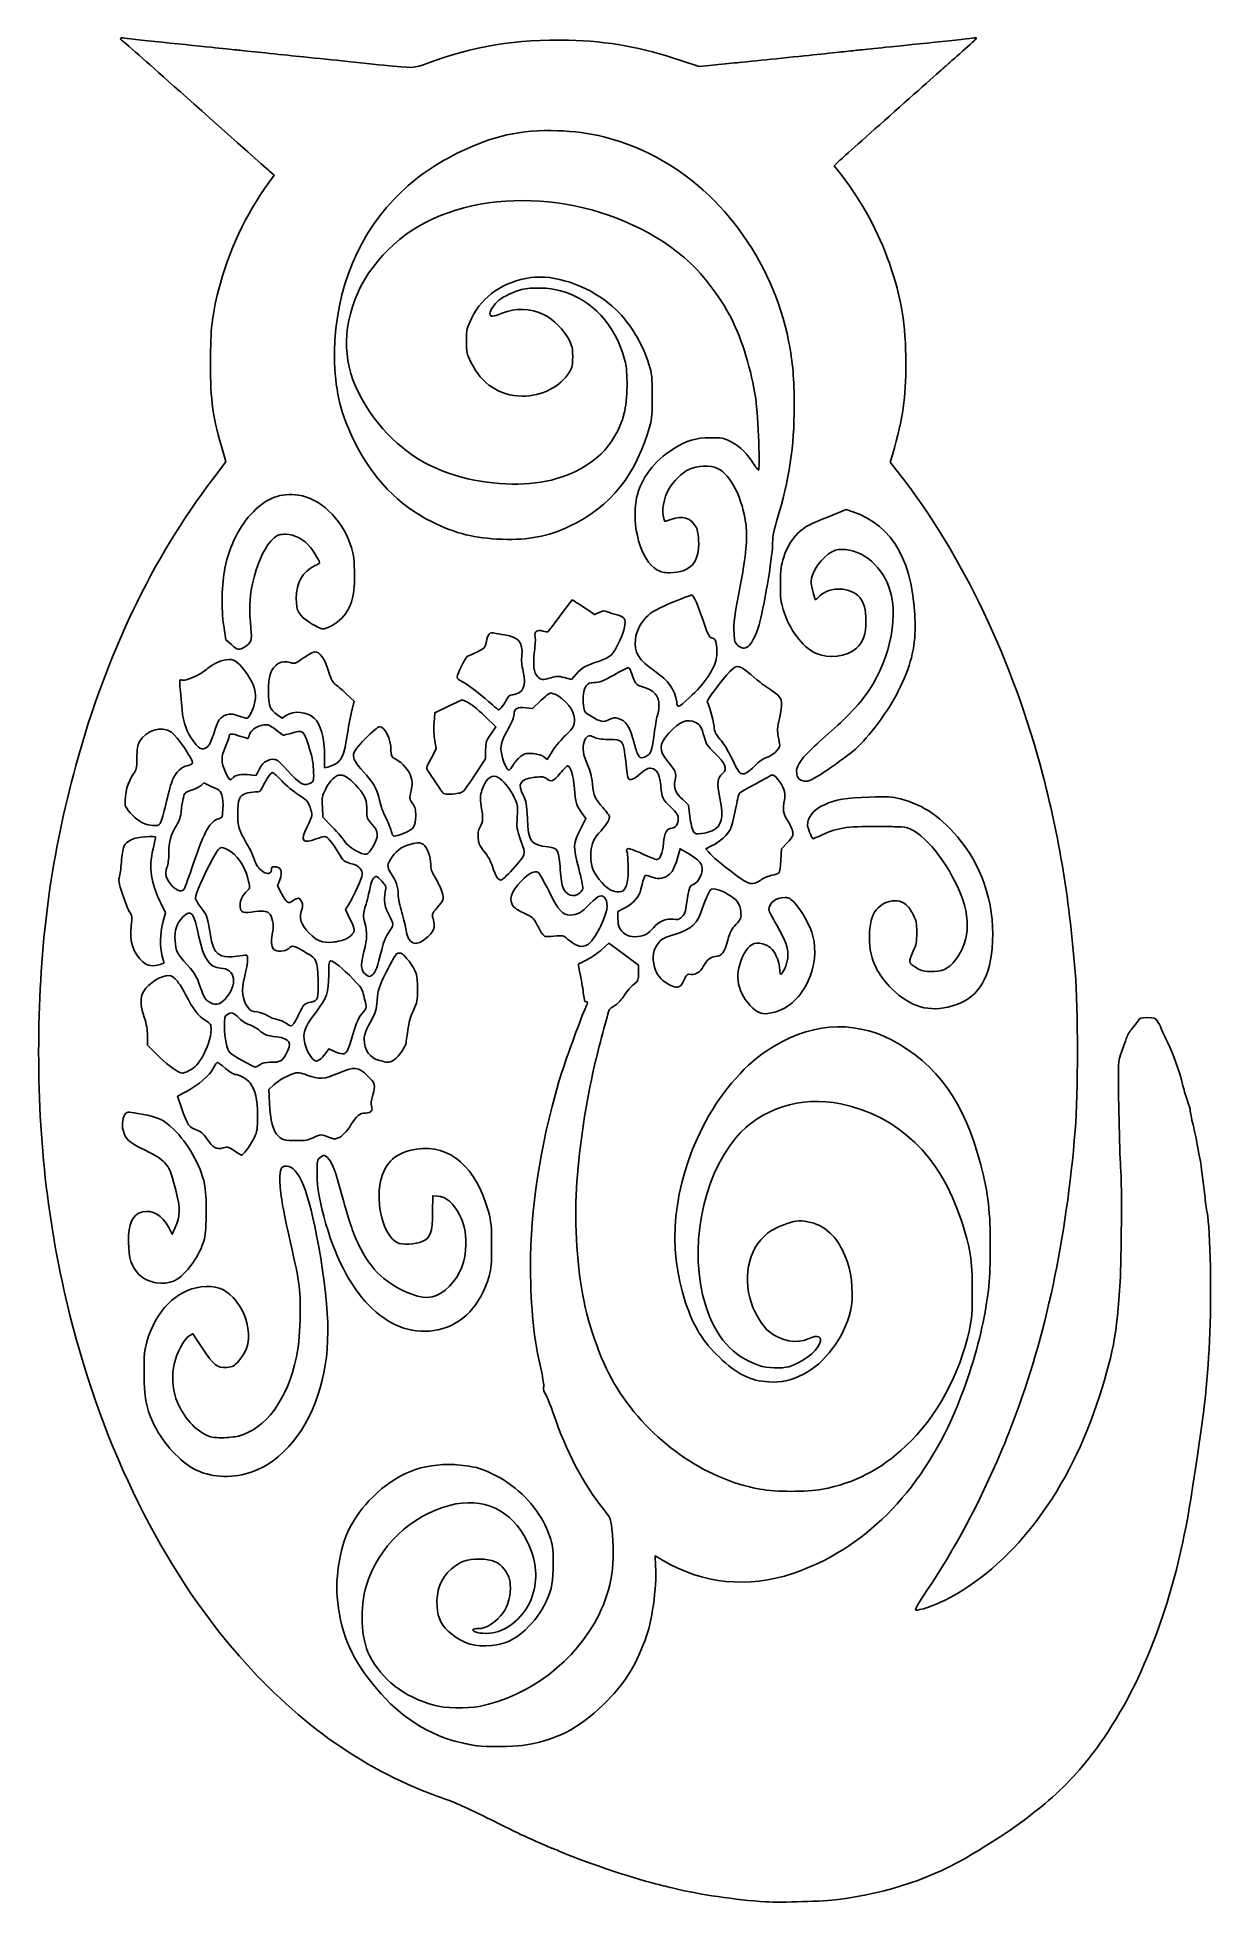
# Model space of a CAD drawing. Header units: centimetres. Extents: x -13 to 12.7, y -20.7 to 20.1.
import ezdxf

# ---------------------------------------------------------------- set-up
doc = ezdxf.new("R2010")
doc.units = ezdxf.units.CM
doc.header["$MEASUREMENT"] = 0
doc.layers.add('Layer 1', color=7, linetype='Continuous')

msp = doc.modelspace()

# ---------------------------------------------------------------- linework, layer by layer
at = {"layer": 'Layer 1'}
for points, knots in [([(2.9501, -20.72739), (2.28457, -20.68666), (1.49065, -20.56947), (0.89958, -20.42471), (0.89958, -20.42471), (0.77589, -20.39442), (0.6092, -20.35373), (0.52917, -20.33429), (0.52917, -20.33429), (0.03987, -20.21545), (-1.156, -19.80752), (-1.57919, -19.6151), (-1.57919, -19.6151), (-1.65466, -19.58078), (-1.725, -19.55271), (-1.73551, -19.55271), (-1.73551, -19.55271), (-1.74602, -19.55271), (-1.86287, -19.50369), (-1.99518, -19.44377), (-1.99518, -19.44377), (-2.12748, -19.38386), (-2.30121, -19.30531), (-2.38125, -19.26923), (-2.38125, -19.26923), (-2.46129, -19.23314), (-2.80693, -19.06323), (-3.14934, -18.89166), (-3.14934, -18.89166), (-3.51731, -18.70727), (-3.91256, -18.53104), (-4.11585, -18.4607), (-4.11585, -18.4607), (-5.79855, -17.87849), (-7.26053, -16.85975), (-8.58698, -15.34511), (-8.58698, -15.34511), (-10.2674, -13.4263), (-11.56712, -10.81001), (-12.2998, -7.87135), (-12.2998, -7.87135), (-12.79845, -5.87137), (-13.01579, -3.9059), (-12.98298, -1.69333), (-12.98298, -1.69333), (-12.95157, 0.42513), (-12.7005, 2.23789), (-12.16949, 4.18042), (-12.16949, 4.18042), (-11.50872, 6.59762), (-10.50426, 8.69934), (-9.17373, 10.44871), (-9.17373, 10.44871), (-9.17373, 10.44871), (-8.88371, 10.83003), (-8.88371, 10.83003), (-8.88371, 10.83003), (-8.88371, 10.83003), (-8.93015, 10.99111), (-8.93015, 10.99111), (-8.93015, 10.99111), (-9.17848, 11.85237), (-9.21994, 12.14082), (-9.21948, 13.00427), (-9.21948, 13.00427), (-9.21908, 13.75836), (-9.19068, 14.01748), (-9.04546, 14.59177), (-9.04546, 14.59177), (-8.83011, 15.44344), (-8.45849, 16.2372), (-7.93474, 16.96423), (-7.93474, 16.96423), (-7.93474, 16.96423), (-7.8267, 17.1142), (-7.8267, 17.1142), (-7.8267, 17.1142), (-7.8267, 17.1142), (-7.9284, 17.20474), (-7.9284, 17.20474), (-7.9284, 17.20474), (-7.98434, 17.25455), (-8.19679, 17.44342), (-8.40052, 17.62447), (-8.40052, 17.62447), (-9.65011, 18.73493), (-10.32914, 19.33891), (-10.69822, 19.66821), (-10.69822, 19.66821), (-10.92875, 19.8739), (-11.13414, 20.05171), (-11.15462, 20.06335), (-11.15462, 20.06335), (-11.21335, 20.0967), (-11.19806, 20.1372), (-11.13234, 20.12234), (-11.13234, 20.12234), (-11.0996, 20.11493), (-10.71563, 20.07293), (-10.27906, 20.029), (-10.27906, 20.029), (-9.8425, 19.98507), (-9.31862, 19.93151), (-9.1149, 19.90997), (-9.1149, 19.90997), (-8.91117, 19.88844), (-8.68495, 19.86474), (-8.61219, 19.8573), (-8.61219, 19.8573), (-8.53943, 19.84986), (-8.30726, 19.82557), (-8.09625, 19.80331), (-8.09625, 19.80331), (-7.88524, 19.78106), (-7.55187, 19.74592), (-7.35542, 19.72521), (-7.35542, 19.72521), (-7.15896, 19.70451), (-6.75415, 19.66285), (-6.45583, 19.63263), (-6.45583, 19.63263), (-6.15752, 19.60241), (-5.69589, 19.5542), (-5.43001, 19.52551), (-5.43001, 19.52551), (-4.78972, 19.4564), (-4.75516, 19.45774), (-4.48034, 19.56218), (-4.48034, 19.56218), (-3.48046, 19.94218), (-2.5028, 20.10351), (-1.37823, 20.07408), (-1.37823, 20.07408), (-0.49358, 20.05094), (0.2309, 19.92034), (1.0863, 19.62984), (1.0863, 19.62984), (1.0863, 19.62984), (1.48647, 19.49394), (1.48647, 19.49394), (1.48647, 19.49394), (1.48647, 19.49394), (1.78172, 19.5254), (1.78172, 19.5254), (1.78172, 19.5254), (1.94411, 19.54271), (2.18414, 19.56749), (2.3151, 19.58047), (2.3151, 19.58047), (2.44607, 19.59345), (2.7854, 19.62792), (3.06917, 19.65705), (3.06917, 19.65705), (3.35293, 19.68619), (3.7637, 19.72828), (3.98198, 19.75058), (3.98198, 19.75058), (4.20026, 19.77288), (4.48006, 19.80254), (4.60375, 19.8165), (4.60375, 19.8165), (4.72744, 19.83046), (4.89413, 19.84839), (4.97417, 19.85635), (4.97417, 19.85635), (5.0542, 19.86431), (5.28638, 19.88844), (5.4901, 19.90997), (5.4901, 19.90997), (5.69383, 19.93151), (6.21771, 19.98507), (6.65427, 20.029), (6.65427, 20.029), (7.09083, 20.07293), (7.47481, 20.11493), (7.50755, 20.12234), (7.50755, 20.12234), (7.54029, 20.12974), (7.56617, 20.12664), (7.56504, 20.11545), (7.56504, 20.11545), (7.56392, 20.10426), (7.4267, 19.97604), (7.26011, 19.83052), (7.26011, 19.83052), (7.09352, 19.685), (6.93072, 19.54194), (6.89835, 19.51261), (6.89835, 19.51261), (6.86597, 19.48328), (6.35728, 19.03183), (5.76792, 18.50939), (5.76792, 18.50939), (5.17856, 17.98694), (4.6408, 17.50636), (4.5729, 17.44142), (4.5729, 17.44142), (4.5729, 17.44142), (4.44944, 17.32334), (4.44944, 17.32334), (4.44944, 17.32334), (4.44944, 17.32334), (4.62166, 17.10023), (4.62166, 17.10023), (4.62166, 17.10023), (5.05379, 16.54039), (5.42124, 15.86035), (5.65702, 15.18411), (5.65702, 15.18411), (5.92176, 14.42478), (6.01768, 13.84188), (6.01789, 12.99104), (6.01789, 12.99104), (6.01808, 12.21277), (5.96334, 11.83963), (5.72405, 10.98793), (5.72405, 10.98793), (5.72405, 10.98793), (5.6779, 10.82368), (5.6779, 10.82368), (5.6779, 10.82368), (5.6779, 10.82368), (5.75803, 10.72335), (5.75803, 10.72335), (5.75803, 10.72335), (7.14784, 8.98306), (8.28104, 6.67654), (8.95306, 4.2201), (8.95306, 4.2201), (9.35376, 2.75547), (9.5961, 1.32902), (9.72847, -0.34396), (9.72847, -0.34396), (9.79433, -1.17638), (9.79435, -3.00379), (9.72852, -3.82323), (9.72852, -3.82323), (9.53733, -6.20285), (9.07909, -8.35115), (8.36839, -10.19969), (8.36839, -10.19969), (8.22562, -10.57105), (8.14569, -10.77483), (8.10896, -10.86115), (8.10896, -10.86115), (7.6314, -11.98326), (7.07912, -13.01533), (6.48075, -13.90385), (6.48075, -13.90385), (6.28464, -14.19506), (6.20752, -14.32989), (6.23366, -14.33584), (6.23366, -14.33584), (6.29823, -14.35055), (6.64353, -14.23397), (6.86594, -14.12238), (6.86594, -14.12238), (8.30949, -13.39811), (9.52584, -11.83364), (10.19672, -9.83833), (10.19672, -9.83833), (10.55356, -8.77701), (10.65024, -8.27243), (10.71552, -7.13052), (10.71552, -7.13052), (10.74363, -6.63906), (10.75349, -4.96527), (10.72959, -4.74315), (10.72959, -4.74315), (10.71324, -4.59114), (10.67954, -3.29316), (10.67755, -2.73844), (10.67755, -2.73844), (10.67603, -2.31354), (10.67983, -2.27839), (10.74627, -2.10344), (10.74627, -2.10344), (10.78496, -2.00157), (10.83147, -1.86769), (10.84964, -1.80593), (10.84964, -1.80593), (10.8678, -1.74417), (10.92308, -1.64892), (10.97247, -1.59426), (10.97247, -1.59426), (11.02187, -1.53961), (11.0821, -1.46215), (11.10633, -1.42214), (11.10633, -1.42214), (11.14679, -1.35529), (11.16373, -1.34938), (11.31484, -1.34938), (11.31484, -1.34938), (11.46448, -1.34938), (11.48383, -1.35594), (11.52941, -1.42214), (11.52941, -1.42214), (11.55697, -1.46215), (11.59525, -1.53657), (11.61448, -1.5875), (11.61448, -1.5875), (11.63371, -1.63843), (11.70012, -1.78131), (11.76208, -1.905), (11.76208, -1.905), (11.8754, -2.13128), (12.00525, -2.50102), (12.09192, -2.84427), (12.09192, -2.84427), (12.11764, -2.94614), (12.16378, -3.09764), (12.19445, -3.18095), (12.19445, -3.18095), (12.22512, -3.26426), (12.25021, -3.35732), (12.25021, -3.38775), (12.25021, -3.38775), (12.25021, -3.41817), (12.27849, -3.55837), (12.31305, -3.69929), (12.31305, -3.69929), (12.34762, -3.84022), (12.38922, -4.03291), (12.4055, -4.1275), (12.4055, -4.1275), (12.42178, -4.22209), (12.44652, -4.35901), (12.46049, -4.43177), (12.46049, -4.43177), (12.49411, -4.60695), (12.53741, -4.92907), (12.56897, -5.23875), (12.56897, -5.23875), (12.58306, -5.37699), (12.60641, -5.54964), (12.62085, -5.6224), (12.62085, -5.6224), (12.69208, -5.98117), (12.72092, -7.50391), (12.67397, -8.42698), (12.67397, -8.42698), (12.6216, -9.45664), (12.56403, -9.94118), (12.26059, -11.90625), (12.26059, -11.90625), (11.93379, -14.02264), (11.24489, -15.88089), (10.27923, -17.25083), (10.27923, -17.25083), (9.61385, -18.19479), (8.86076, -18.84865), (7.48207, -19.67945), (7.48207, -19.67945), (6.60034, -20.21078), (5.6615, -20.52902), (4.5376, -20.67753), (4.5376, -20.67753), (4.23299, -20.71779), (3.28149, -20.74767), (2.9501, -20.72739)], [0, 0, 0, 0, 0.01098901, 0.01098901, 0.01098901, 0.01098901, 0.02197802, 0.02197802, 0.02197802, 0.02197802, 0.03296703, 0.03296703, 0.03296703, 0.03296703, 0.04395604, 0.04395604, 0.04395604, 0.04395604, 0.05494505, 0.05494505, 0.05494505, 0.05494505, 0.06593407, 0.06593407, 0.06593407, 0.06593407, 0.07692308, 0.07692308, 0.07692308, 0.07692308, 0.08791209, 0.08791209, 0.08791209, 0.08791209, 0.0989011, 0.0989011, 0.0989011, 0.0989011, 0.10989011, 0.10989011, 0.10989011, 0.10989011, 0.12087912, 0.12087912, 0.12087912, 0.12087912, 0.13186813, 0.13186813, 0.13186813, 0.13186813, 0.14285714, 0.14285714, 0.14285714, 0.14285714, 0.15384615, 0.15384615, 0.15384615, 0.15384615, 0.16483516, 0.16483516, 0.16483516, 0.16483516, 0.17582418, 0.17582418, 0.17582418, 0.17582418, 0.18681319, 0.18681319, 0.18681319, 0.18681319, 0.1978022, 0.1978022, 0.1978022, 0.1978022, 0.20879121, 0.20879121, 0.20879121, 0.20879121, 0.21978022, 0.21978022, 0.21978022, 0.21978022, 0.23076923, 0.23076923, 0.23076923, 0.23076923, 0.24175824, 0.24175824, 0.24175824, 0.24175824, 0.25274725, 0.25274725, 0.25274725, 0.25274725, 0.26373626, 0.26373626, 0.26373626, 0.26373626, 0.27472527, 0.27472527, 0.27472527, 0.27472527, 0.28571429, 0.28571429, 0.28571429, 0.28571429, 0.2967033, 0.2967033, 0.2967033, 0.2967033, 0.30769231, 0.30769231, 0.30769231, 0.30769231, 0.31868132, 0.31868132, 0.31868132, 0.31868132, 0.32967033, 0.32967033, 0.32967033, 0.32967033, 0.34065934, 0.34065934, 0.34065934, 0.34065934, 0.35164835, 0.35164835, 0.35164835, 0.35164835, 0.36263736, 0.36263736, 0.36263736, 0.36263736, 0.37362637, 0.37362637, 0.37362637, 0.37362637, 0.38461538, 0.38461538, 0.38461538, 0.38461538, 0.3956044, 0.3956044, 0.3956044, 0.3956044, 0.40659341, 0.40659341, 0.40659341, 0.40659341, 0.41758242, 0.41758242, 0.41758242, 0.41758242, 0.42857143, 0.42857143, 0.42857143, 0.42857143, 0.43956044, 0.43956044, 0.43956044, 0.43956044, 0.45054945, 0.45054945, 0.45054945, 0.45054945, 0.46153846, 0.46153846, 0.46153846, 0.46153846, 0.47252747, 0.47252747, 0.47252747, 0.47252747, 0.48351648, 0.48351648, 0.48351648, 0.48351648, 0.49450549, 0.49450549, 0.49450549, 0.49450549, 0.50549451, 0.50549451, 0.50549451, 0.50549451, 0.51648352, 0.51648352, 0.51648352, 0.51648352, 0.52747253, 0.52747253, 0.52747253, 0.52747253, 0.53846154, 0.53846154, 0.53846154, 0.53846154, 0.54945055, 0.54945055, 0.54945055, 0.54945055, 0.56043956, 0.56043956, 0.56043956, 0.56043956, 0.57142857, 0.57142857, 0.57142857, 0.57142857, 0.58241758, 0.58241758, 0.58241758, 0.58241758, 0.59340659, 0.59340659, 0.59340659, 0.59340659, 0.6043956, 0.6043956, 0.6043956, 0.6043956, 0.61538462, 0.61538462, 0.61538462, 0.61538462, 0.62637363, 0.62637363, 0.62637363, 0.62637363, 0.63736264, 0.63736264, 0.63736264, 0.63736264, 0.64835165, 0.64835165, 0.64835165, 0.64835165, 0.65934066, 0.65934066, 0.65934066, 0.65934066, 0.67032967, 0.67032967, 0.67032967, 0.67032967, 0.68131868, 0.68131868, 0.68131868, 0.68131868, 0.69230769, 0.69230769, 0.69230769, 0.69230769, 0.7032967, 0.7032967, 0.7032967, 0.7032967, 0.71428571, 0.71428571, 0.71428571, 0.71428571, 0.72527473, 0.72527473, 0.72527473, 0.72527473, 0.73626374, 0.73626374, 0.73626374, 0.73626374, 0.74725275, 0.74725275, 0.74725275, 0.74725275, 0.75824176, 0.75824176, 0.75824176, 0.75824176, 0.76923077, 0.76923077, 0.76923077, 0.76923077, 0.78021978, 0.78021978, 0.78021978, 0.78021978, 0.79120879, 0.79120879, 0.79120879, 0.79120879, 0.8021978, 0.8021978, 0.8021978, 0.8021978, 0.81318681, 0.81318681, 0.81318681, 0.81318681, 0.82417582, 0.82417582, 0.82417582, 0.82417582, 0.83516484, 0.83516484, 0.83516484, 0.83516484, 0.84615385, 0.84615385, 0.84615385, 0.84615385, 0.85714286, 0.85714286, 0.85714286, 0.85714286, 0.86813187, 0.86813187, 0.86813187, 0.86813187, 0.87912088, 0.87912088, 0.87912088, 0.87912088, 0.89010989, 0.89010989, 0.89010989, 0.89010989, 0.9010989, 0.9010989, 0.9010989, 0.9010989, 0.91208791, 0.91208791, 0.91208791, 0.91208791, 0.92307692, 0.92307692, 0.92307692, 0.92307692, 0.93406593, 0.93406593, 0.93406593, 0.93406593, 0.94505495, 0.94505495, 0.94505495, 0.94505495, 0.95604396, 0.95604396, 0.95604396, 0.95604396, 0.96703297, 0.96703297, 0.96703297, 0.96703297, 0.97802198, 0.97802198, 0.97802198, 0.97802198, 1, 1, 1, 1]), ([(2.56106, 6.7884), (2.63553, 6.84057), (2.72902, 7.02369), (2.802, 7.26038), (2.802, 7.26038), (2.89468, 7.56093), (3.09563, 8.74933), (3.09563, 8.99687), (3.09563, 8.99687), (3.09563, 9.16877), (3.1151, 9.28201), (3.18603, 9.52262), (3.18603, 9.52262), (3.46877, 10.48173), (3.57123, 11.15478), (3.57164, 12.05558), (3.57164, 12.05558), (3.57191, 12.66591), (3.54375, 12.99352), (3.44917, 13.48052), (3.44917, 13.48052), (3.10388, 15.2583), (1.90885, 16.86086), (0.3804, 17.59578), (0.3804, 17.59578), (-0.27742, 17.91209), (-0.90413, 18.06726), (-1.61396, 18.0896), (-1.61396, 18.0896), (-2.42992, 18.11528), (-3.04531, 17.97774), (-3.79677, 17.60172), (-3.79677, 17.60172), (-4.39796, 17.3009), (-4.77257, 17.02933), (-5.20243, 16.58273), (-5.20243, 16.58273), (-6.06832, 15.6831), (-6.55068, 14.35325), (-6.50035, 13.00441), (-6.50035, 13.00441), (-6.47541, 12.33602), (-6.35711, 11.8632), (-6.07002, 11.28448), (-6.07002, 11.28448), (-5.66213, 10.46225), (-5.10199, 9.8794), (-4.37885, 9.52476), (-4.37885, 9.52476), (-3.8228, 9.25205), (-3.44117, 9.15618), (-2.83065, 9.13581), (-2.83065, 9.13581), (-2.24204, 9.11618), (-1.83542, 9.19461), (-1.35246, 9.42093), (-1.35246, 9.42093), (-0.45078, 9.84347), (0.1191, 10.55954), (0.4149, 11.64167), (0.4149, 11.64167), (0.45191, 11.77706), (0.46163, 11.91214), (0.46062, 12.27667), (0.46062, 12.27667), (0.45943, 12.70166), (0.45349, 12.75877), (0.38828, 12.97204), (0.38828, 12.97204), (0.23062, 13.48772), (-0.11074, 14.00689), (-0.48883, 14.30604), (-0.48883, 14.30604), (-1.00875, 14.71741), (-1.68782, 14.94106), (-2.1995, 14.86946), (-2.1995, 14.86946), (-2.79721, 14.78582), (-3.25375, 14.47426), (-3.49506, 13.98529), (-3.49506, 13.98529), (-3.60954, 13.75332), (-3.61156, 13.74458), (-3.61156, 13.48136), (-3.61156, 13.48136), (-3.61156, 13.22556), (-3.60715, 13.2046), (-3.51358, 13.01628), (-3.51358, 13.01628), (-3.2752, 12.53649), (-2.88352, 12.27657), (-2.39181, 12.27185), (-2.39181, 12.27185), (-1.96323, 12.26774), (-1.54288, 12.48323), (-1.35453, 12.80362), (-1.35453, 12.80362), (-1.29315, 12.90802), (-1.28323, 12.95435), (-1.28323, 13.13656), (-1.28323, 13.13656), (-1.28323, 13.31637), (-1.29473, 13.37166), (-1.35965, 13.50388), (-1.35965, 13.50388), (-1.45936, 13.70695), (-1.71745, 13.9679), (-1.905, 14.05528), (-1.905, 14.05528), (-2.21973, 14.20191), (-2.53521, 14.21358), (-2.83002, 14.08949), (-2.83002, 14.08949), (-3.03198, 14.00449), (-3.09563, 14.00315), (-3.09563, 14.08392), (-3.09563, 14.08392), (-3.09563, 14.15013), (-2.99704, 14.29887), (-2.90305, 14.37446), (-2.90305, 14.37446), (-2.80217, 14.4556), (-2.55955, 14.56968), (-2.40771, 14.60738), (-2.40771, 14.60738), (-2.18303, 14.66317), (-1.79759, 14.65174), (-1.549, 14.58192), (-1.549, 14.58192), (-0.85044, 14.38573), (-0.35834, 13.85444), (-0.13673, 13.05719), (-0.13673, 13.05719), (-0.06934, 12.81475), (-0.07919, 12.17334), (-0.15455, 11.89624), (-0.15455, 11.89624), (-0.35175, 11.17115), (-0.83533, 10.70524), (-1.64106, 10.46408), (-1.64106, 10.46408), (-2.2117, 10.29328), (-2.98516, 10.30526), (-3.71726, 10.49624), (-3.71726, 10.49624), (-4.5035, 10.70134), (-5.13506, 11.12863), (-5.63383, 11.79292), (-5.63383, 11.79292), (-6.19188, 12.53615), (-6.36029, 13.27468), (-6.15514, 14.07898), (-6.15514, 14.07898), (-5.94539, 14.90128), (-5.31618, 15.66506), (-4.50542, 16.08152), (-4.50542, 16.08152), (-2.82785, 16.94323), (-0.37609, 16.60997), (1.15931, 15.31153), (1.15931, 15.31153), (1.52975, 14.99827), (1.95263, 14.45354), (2.1876, 13.98696), (2.1876, 13.98696), (2.43606, 13.49357), (2.63251, 12.84796), (2.72814, 12.21052), (2.72814, 12.21052), (2.78538, 11.82902), (2.83085, 10.60237), (2.78602, 10.64948), (2.78602, 10.64948), (2.77216, 10.66403), (2.70628, 10.75394), (2.63961, 10.84927), (2.63961, 10.84927), (2.48544, 11.0697), (2.33433, 11.20597), (2.1463, 11.29413), (2.1463, 11.29413), (2.01547, 11.35548), (1.96582, 11.36364), (1.73302, 11.36204), (1.73302, 11.36204), (1.41553, 11.35986), (1.22273, 11.3017), (0.9288, 11.11944), (0.9288, 11.11944), (0.50104, 10.85419), (0.20795, 10.46377), (0.11918, 10.04094), (0.11918, 10.04094), (-0.007, 9.43996), (0.21153, 8.66521), (0.56389, 8.46429), (0.56389, 8.46429), (0.6499, 8.41525), (0.71317, 8.40126), (0.84667, 8.40174), (0.84667, 8.40174), (1.2988, 8.40339), (1.50181, 8.63274), (1.47658, 9.11342), (1.47658, 9.11342), (1.46785, 9.2797), (1.45099, 9.35359), (1.40472, 9.42847), (1.40472, 9.42847), (1.29689, 9.60294), (1.11322, 9.65597), (0.8867, 9.57804), (0.8867, 9.57804), (0.8867, 9.57804), (0.73872, 9.52712), (0.73872, 9.52712), (0.73872, 9.52712), (0.73872, 9.52712), (0.71332, 9.59393), (0.71332, 9.59393), (0.71332, 9.59393), (0.65795, 9.73955), (0.71277, 10.04909), (0.82907, 10.24754), (0.82907, 10.24754), (0.92584, 10.41267), (1.11247, 10.59276), (1.26286, 10.66614), (1.26286, 10.66614), (1.44912, 10.75701), (1.7308, 10.76709), (1.8928, 10.68867), (1.8928, 10.68867), (2.18573, 10.54687), (2.44117, 10.0353), (2.51565, 9.44134), (2.51565, 9.44134), (2.55026, 9.16532), (2.5133, 8.77031), (2.39477, 8.14917), (2.39477, 8.14917), (2.26174, 7.4521), (2.24187, 7.30181), (2.25316, 7.07823), (2.25316, 7.07823), (2.2625, 6.89341), (2.27067, 6.86729), (2.33708, 6.81016), (2.33708, 6.81016), (2.4229, 6.73634), (2.47896, 6.7309), (2.56106, 6.7884)], [0, 0, 0, 0, 0.015625, 0.015625, 0.015625, 0.015625, 0.03125, 0.03125, 0.03125, 0.03125, 0.046875, 0.046875, 0.046875, 0.046875, 0.0625, 0.0625, 0.0625, 0.0625, 0.078125, 0.078125, 0.078125, 0.078125, 0.09375, 0.09375, 0.09375, 0.09375, 0.109375, 0.109375, 0.109375, 0.109375, 0.125, 0.125, 0.125, 0.125, 0.140625, 0.140625, 0.140625, 0.140625, 0.15625, 0.15625, 0.15625, 0.15625, 0.171875, 0.171875, 0.171875, 0.171875, 0.1875, 0.1875, 0.1875, 0.1875, 0.203125, 0.203125, 0.203125, 0.203125, 0.21875, 0.21875, 0.21875, 0.21875, 0.234375, 0.234375, 0.234375, 0.234375, 0.25, 0.25, 0.25, 0.25, 0.265625, 0.265625, 0.265625, 0.265625, 0.28125, 0.28125, 0.28125, 0.28125, 0.296875, 0.296875, 0.296875, 0.296875, 0.3125, 0.3125, 0.3125, 0.3125, 0.328125, 0.328125, 0.328125, 0.328125, 0.34375, 0.34375, 0.34375, 0.34375, 0.359375, 0.359375, 0.359375, 0.359375, 0.375, 0.375, 0.375, 0.375, 0.390625, 0.390625, 0.390625, 0.390625, 0.40625, 0.40625, 0.40625, 0.40625, 0.421875, 0.421875, 0.421875, 0.421875, 0.4375, 0.4375, 0.4375, 0.4375, 0.453125, 0.453125, 0.453125, 0.453125, 0.46875, 0.46875, 0.46875, 0.46875, 0.484375, 0.484375, 0.484375, 0.484375, 0.5, 0.5, 0.5, 0.5, 0.515625, 0.515625, 0.515625, 0.515625, 0.53125, 0.53125, 0.53125, 0.53125, 0.546875, 0.546875, 0.546875, 0.546875, 0.5625, 0.5625, 0.5625, 0.5625, 0.578125, 0.578125, 0.578125, 0.578125, 0.59375, 0.59375, 0.59375, 0.59375, 0.609375, 0.609375, 0.609375, 0.609375, 0.625, 0.625, 0.625, 0.625, 0.640625, 0.640625, 0.640625, 0.640625, 0.65625, 0.65625, 0.65625, 0.65625, 0.671875, 0.671875, 0.671875, 0.671875, 0.6875, 0.6875, 0.6875, 0.6875, 0.703125, 0.703125, 0.703125, 0.703125, 0.71875, 0.71875, 0.71875, 0.71875, 0.734375, 0.734375, 0.734375, 0.734375, 0.75, 0.75, 0.75, 0.75, 0.765625, 0.765625, 0.765625, 0.765625, 0.78125, 0.78125, 0.78125, 0.78125, 0.796875, 0.796875, 0.796875, 0.796875, 0.8125, 0.8125, 0.8125, 0.8125, 0.828125, 0.828125, 0.828125, 0.828125, 0.84375, 0.84375, 0.84375, 0.84375, 0.859375, 0.859375, 0.859375, 0.859375, 0.875, 0.875, 0.875, 0.875, 0.890625, 0.890625, 0.890625, 0.890625, 0.90625, 0.90625, 0.90625, 0.90625, 0.921875, 0.921875, 0.921875, 0.921875, 0.9375, 0.9375, 0.9375, 0.9375, 0.953125, 0.953125, 0.953125, 0.953125, 0.96875, 0.96875, 0.96875, 0.96875, 1, 1, 1, 1]), ([(-8.47472, 6.77217), (-8.32411, 6.864), (-8.30666, 6.91539), (-8.3349, 7.18389), (-8.3349, 7.18389), (-8.374, 7.55571), (-8.36545, 7.84039), (-8.30649, 8.12973), (-8.30649, 8.12973), (-8.21036, 8.60145), (-8.02136, 9.00624), (-7.82295, 9.16536), (-7.82295, 9.16536), (-7.73519, 9.23574), (-7.7013, 9.24634), (-7.56978, 9.24455), (-7.56978, 9.24455), (-7.37076, 9.24185), (-7.17247, 9.13629), (-7.03145, 8.95798), (-7.03145, 8.95798), (-6.9322, 8.83248), (-6.81348, 8.62813), (-6.83102, 8.61299), (-6.83102, 8.61299), (-6.83567, 8.60897), (-6.87954, 8.5853), (-6.92849, 8.56039), (-6.92849, 8.56039), (-7.20452, 8.41993), (-7.34146, 8.18111), (-7.34058, 7.84171), (-7.34058, 7.84171), (-7.33984, 7.5563), (-7.28865, 7.4669), (-7.0327, 7.30399), (-7.0327, 7.30399), (-6.9171, 7.23041), (-6.79593, 7.17021), (-6.76343, 7.17021), (-6.76343, 7.17021), (-6.66679, 7.17021), (-6.43954, 7.29807), (-6.33963, 7.40866), (-6.33963, 7.40866), (-6.1215, 7.6501), (-6.04851, 7.92446), (-6.06519, 8.44021), (-6.06519, 8.44021), (-6.07524, 8.75076), (-6.08711, 8.82717), (-6.1561, 9.02541), (-6.1561, 9.02541), (-6.35421, 9.59467), (-6.82469, 10.03931), (-7.29589, 10.10258), (-7.29589, 10.10258), (-7.68366, 10.15465), (-7.97893, 10.04561), (-8.28146, 9.73864), (-8.28146, 9.73864), (-8.58884, 9.42674), (-8.79775, 9.0115), (-8.90341, 8.5024), (-8.90341, 8.5024), (-8.97349, 8.16471), (-8.98521, 7.60738), (-8.92991, 7.24157), (-8.92991, 7.24157), (-8.92991, 7.24157), (-8.88286, 6.93029), (-8.88286, 6.93029), (-8.88286, 6.93029), (-8.88286, 6.93029), (-8.76364, 6.82536), (-8.76364, 6.82536), (-8.76364, 6.82536), (-8.62834, 6.70626), (-8.59337, 6.69982), (-8.47472, 6.77217)], [0, 0, 0, 0, 0.04761905, 0.04761905, 0.04761905, 0.04761905, 0.0952381, 0.0952381, 0.0952381, 0.0952381, 0.14285714, 0.14285714, 0.14285714, 0.14285714, 0.19047619, 0.19047619, 0.19047619, 0.19047619, 0.23809524, 0.23809524, 0.23809524, 0.23809524, 0.28571429, 0.28571429, 0.28571429, 0.28571429, 0.33333333, 0.33333333, 0.33333333, 0.33333333, 0.38095238, 0.38095238, 0.38095238, 0.38095238, 0.42857143, 0.42857143, 0.42857143, 0.42857143, 0.47619048, 0.47619048, 0.47619048, 0.47619048, 0.52380952, 0.52380952, 0.52380952, 0.52380952, 0.57142857, 0.57142857, 0.57142857, 0.57142857, 0.61904762, 0.61904762, 0.61904762, 0.61904762, 0.66666667, 0.66666667, 0.66666667, 0.66666667, 0.71428571, 0.71428571, 0.71428571, 0.71428571, 0.76190476, 0.76190476, 0.76190476, 0.76190476, 0.80952381, 0.80952381, 0.80952381, 0.80952381, 0.85714286, 0.85714286, 0.85714286, 0.85714286, 0.9047619, 0.9047619, 0.9047619, 0.9047619, 1, 1, 1, 1]), ([(4.07458, 3.93483), (4.2416, 4.03113), (4.77226, 4.4104), (4.91162, 4.53307), (4.91162, 4.53307), (5.20207, 4.78874), (5.64039, 5.38177), (5.85363, 5.8076), (5.85363, 5.8076), (6.12179, 6.34309), (6.22599, 6.74888), (6.22052, 7.23635), (6.22052, 7.23635), (6.20501, 8.61914), (5.75341, 9.43833), (4.83692, 9.74617), (4.83692, 9.74617), (4.83692, 9.74617), (4.7129, 9.78783), (4.7129, 9.78783), (4.7129, 9.78783), (4.7129, 9.78783), (4.32552, 9.62978), (4.32552, 9.62978), (4.32552, 9.62978), (3.86034, 9.43998), (3.85319, 9.43639), (3.70969, 9.3204), (3.70969, 9.3204), (3.5515, 9.19253), (3.42406, 8.99304), (3.3418, 8.74448), (3.3418, 8.74448), (3.28008, 8.558), (3.2715, 8.48873), (3.26968, 8.1624), (3.26968, 8.1624), (3.2679, 7.84434), (3.27636, 7.76393), (3.32957, 7.59354), (3.32957, 7.59354), (3.46629, 7.15566), (3.74752, 6.77646), (4.0349, 6.64248), (4.0349, 6.64248), (4.32977, 6.505), (4.71964, 6.55167), (4.93506, 6.75024), (4.93506, 6.75024), (5.08391, 6.88744), (5.14353, 7.05644), (5.1439, 7.34219), (5.1439, 7.34219), (5.14422, 7.59374), (5.10423, 7.74589), (5.00764, 7.86069), (5.00764, 7.86069), (4.81286, 8.09217), (4.36218, 8.10838), (4.13292, 7.89216), (4.13292, 7.89216), (4.08181, 7.84396), (4.03823, 7.80765), (4.03608, 7.81148), (4.03608, 7.81148), (4.00745, 7.86232), (3.94235, 8.13581), (3.94255, 8.20441), (3.94255, 8.20441), (3.94316, 8.41643), (4.18315, 8.75599), (4.41001, 8.86581), (4.41001, 8.86581), (4.50951, 8.91398), (4.55765, 8.921), (4.69831, 8.90787), (4.69831, 8.90787), (5.16669, 8.86413), (5.58693, 8.441), (5.70148, 7.89781), (5.70148, 7.89781), (5.84966, 7.19518), (5.56333, 6.2138), (5.02276, 5.57149), (5.02276, 5.57149), (4.90144, 5.42735), (4.67717, 5.19639), (4.52438, 5.05824), (4.52438, 5.05824), (4.37158, 4.9201), (4.1438, 4.71414), (4.01819, 4.60055), (4.01819, 4.60055), (3.75431, 4.36192), (3.62479, 4.18362), (3.62479, 4.05898), (3.62479, 4.05898), (3.62479, 3.9328), (3.64974, 3.88745), (3.74006, 3.84948), (3.74006, 3.84948), (3.83088, 3.81129), (3.8837, 3.82477), (4.07458, 3.93483)], [0, 0, 0, 0, 0.03703704, 0.03703704, 0.03703704, 0.03703704, 0.07407407, 0.07407407, 0.07407407, 0.07407407, 0.11111111, 0.11111111, 0.11111111, 0.11111111, 0.14814815, 0.14814815, 0.14814815, 0.14814815, 0.18518519, 0.18518519, 0.18518519, 0.18518519, 0.22222222, 0.22222222, 0.22222222, 0.22222222, 0.25925926, 0.25925926, 0.25925926, 0.25925926, 0.2962963, 0.2962963, 0.2962963, 0.2962963, 0.33333333, 0.33333333, 0.33333333, 0.33333333, 0.37037037, 0.37037037, 0.37037037, 0.37037037, 0.40740741, 0.40740741, 0.40740741, 0.40740741, 0.44444444, 0.44444444, 0.44444444, 0.44444444, 0.48148148, 0.48148148, 0.48148148, 0.48148148, 0.51851852, 0.51851852, 0.51851852, 0.51851852, 0.55555556, 0.55555556, 0.55555556, 0.55555556, 0.59259259, 0.59259259, 0.59259259, 0.59259259, 0.62962963, 0.62962963, 0.62962963, 0.62962963, 0.66666667, 0.66666667, 0.66666667, 0.66666667, 0.7037037, 0.7037037, 0.7037037, 0.7037037, 0.74074074, 0.74074074, 0.74074074, 0.74074074, 0.77777778, 0.77777778, 0.77777778, 0.77777778, 0.81481481, 0.81481481, 0.81481481, 0.81481481, 0.85185185, 0.85185185, 0.85185185, 0.85185185, 0.88888889, 0.88888889, 0.88888889, 0.88888889, 0.92592593, 0.92592593, 0.92592593, 0.92592593, 1, 1, 1, 1]), ([(-1.76112, 6.10161), (-1.63815, 6.14037), (-1.61139, 6.14054), (-1.46775, 6.10344), (-1.46775, 6.10344), (-1.46775, 6.10344), (-1.30969, 6.06262), (-1.30969, 6.06262), (-1.30969, 6.06262), (-1.30969, 6.06262), (-1.20763, 6.18076), (-1.20763, 6.18076), (-1.20763, 6.18076), (-1.09081, 6.31599), (-0.9999, 6.3669), (-0.69652, 6.46692), (-0.69652, 6.46692), (-0.44714, 6.54914), (-0.39561, 6.60118), (-0.24867, 6.91919), (-0.24867, 6.91919), (-0.14874, 7.13549), (-0.11134, 7.32268), (-0.15315, 7.39738), (-0.15315, 7.39738), (-0.16837, 7.42458), (-0.23659, 7.45964), (-0.30843, 7.47719), (-0.30843, 7.47719), (-0.3789, 7.4944), (-0.47478, 7.52409), (-0.5215, 7.54318), (-0.5215, 7.54318), (-0.59506, 7.57324), (-0.61949, 7.57167), (-0.70387, 7.53143), (-0.70387, 7.53143), (-0.70387, 7.53143), (-0.8013, 7.48496), (-0.8013, 7.48496), (-0.8013, 7.48496), (-0.8013, 7.48496), (-0.97612, 7.60083), (-0.97612, 7.60083), (-0.97612, 7.60083), (-1.07227, 7.66456), (-1.18243, 7.73716), (-1.22093, 7.76218), (-1.22093, 7.76218), (-1.22093, 7.76218), (-1.29091, 7.80766), (-1.29091, 7.80766), (-1.29091, 7.80766), (-1.29091, 7.80766), (-1.5486, 7.46909), (-1.5486, 7.46909), (-1.5486, 7.46909), (-1.69034, 7.28288), (-1.81392, 7.12188), (-1.82325, 7.11133), (-1.82325, 7.11133), (-1.83257, 7.10077), (-1.88407, 7.1056), (-1.93769, 7.12206), (-1.93769, 7.12206), (-2.06714, 7.16179), (-2.12856, 7.11685), (-2.10489, 6.99971), (-2.10489, 6.99971), (-2.09591, 6.95524), (-2.10256, 6.81124), (-2.11968, 6.6797), (-2.11968, 6.6797), (-2.1578, 6.38685), (-2.13526, 6.20744), (-2.0496, 6.12178), (-2.0496, 6.12178), (-1.97533, 6.04751), (-1.94047, 6.04507), (-1.76112, 6.10161)], [0, 0, 0, 0, 0.04761905, 0.04761905, 0.04761905, 0.04761905, 0.0952381, 0.0952381, 0.0952381, 0.0952381, 0.14285714, 0.14285714, 0.14285714, 0.14285714, 0.19047619, 0.19047619, 0.19047619, 0.19047619, 0.23809524, 0.23809524, 0.23809524, 0.23809524, 0.28571429, 0.28571429, 0.28571429, 0.28571429, 0.33333333, 0.33333333, 0.33333333, 0.33333333, 0.38095238, 0.38095238, 0.38095238, 0.38095238, 0.42857143, 0.42857143, 0.42857143, 0.42857143, 0.47619048, 0.47619048, 0.47619048, 0.47619048, 0.52380952, 0.52380952, 0.52380952, 0.52380952, 0.57142857, 0.57142857, 0.57142857, 0.57142857, 0.61904762, 0.61904762, 0.61904762, 0.61904762, 0.66666667, 0.66666667, 0.66666667, 0.66666667, 0.71428571, 0.71428571, 0.71428571, 0.71428571, 0.76190476, 0.76190476, 0.76190476, 0.76190476, 0.80952381, 0.80952381, 0.80952381, 0.80952381, 0.85714286, 0.85714286, 0.85714286, 0.85714286, 0.9047619, 0.9047619, 0.9047619, 0.9047619, 1, 1, 1, 1]), ([(1.27842, 5.66823), (1.60304, 5.96019), (1.83633, 6.30702), (1.86915, 6.54651), (1.86915, 6.54651), (1.87796, 6.61076), (1.87703, 6.72839), (1.86709, 6.80793), (1.86709, 6.80793), (1.85089, 6.93761), (1.84167, 6.95404), (1.77779, 6.96706), (1.77779, 6.96706), (1.71576, 6.97971), (1.69673, 7.01), (1.63042, 7.20157), (1.63042, 7.20157), (1.45185, 7.71753), (1.36889, 7.91104), (1.32604, 7.91153), (1.32604, 7.91153), (1.30249, 7.91181), (1.10584, 7.83739), (0.88903, 7.74617), (0.88903, 7.74617), (0.59782, 7.62365), (0.46164, 7.55061), (0.36781, 7.46661), (0.36781, 7.46661), (0.22133, 7.33549), (0.11527, 7.13547), (0.09103, 6.94464), (0.09103, 6.94464), (0.05565, 6.66614), (0.1703, 6.4774), (0.51697, 6.24347), (0.51697, 6.24347), (0.81892, 6.03972), (0.95867, 5.84392), (0.99587, 5.57253), (0.99587, 5.57253), (1.01556, 5.42892), (1.01037, 5.42716), (1.27842, 5.66823)], [0, 0, 0, 0, 0.08333333, 0.08333333, 0.08333333, 0.08333333, 0.16666667, 0.16666667, 0.16666667, 0.16666667, 0.25, 0.25, 0.25, 0.25, 0.33333333, 0.33333333, 0.33333333, 0.33333333, 0.41666667, 0.41666667, 0.41666667, 0.41666667, 0.5, 0.5, 0.5, 0.5, 0.58333333, 0.58333333, 0.58333333, 0.58333333, 0.66666667, 0.66666667, 0.66666667, 0.66666667, 0.75, 0.75, 0.75, 0.75, 0.83333333, 0.83333333, 0.83333333, 0.83333333, 1, 1, 1, 1]), ([(-2.82483, 5.47336), (-2.78972, 5.51508), (-2.74602, 5.58538), (-2.72772, 5.62957), (-2.72772, 5.62957), (-2.70194, 5.6918), (-2.67254, 5.71392), (-2.59737, 5.72765), (-2.59737, 5.72765), (-2.35875, 5.77123), (-2.29579, 5.91012), (-2.36785, 6.23401), (-2.36785, 6.23401), (-2.39889, 6.37353), (-2.40872, 6.49185), (-2.39787, 6.59559), (-2.39787, 6.59559), (-2.36846, 6.87696), (-2.46936, 6.99517), (-2.77703, 7.03979), (-2.77703, 7.03979), (-2.85767, 7.05149), (-2.95646, 7.06916), (-2.99656, 7.07906), (-2.99656, 7.07906), (-3.09757, 7.104), (-3.14036, 7.05926), (-3.17498, 6.89251), (-3.17498, 6.89251), (-3.20378, 6.75376), (-3.20733, 6.74969), (-3.36825, 6.67081), (-3.36825, 6.67081), (-3.45842, 6.62662), (-3.55176, 6.58484), (-3.57567, 6.57798), (-3.57567, 6.57798), (-3.59959, 6.57111), (-3.65755, 6.48426), (-3.70448, 6.38498), (-3.70448, 6.38498), (-3.85135, 6.07427), (-3.85201, 6.09925), (-3.69461, 6.01041), (-3.69461, 6.01041), (-3.5506, 5.92914), (-3.2503, 5.69787), (-3.04271, 5.50836), (-3.04271, 5.50836), (-2.97722, 5.44858), (-2.91577, 5.39918), (-2.90615, 5.39859), (-2.90615, 5.39859), (-2.89653, 5.39799), (-2.85994, 5.43164), (-2.82483, 5.47336)], [0, 0, 0, 0, 0.06666667, 0.06666667, 0.06666667, 0.06666667, 0.13333333, 0.13333333, 0.13333333, 0.13333333, 0.2, 0.2, 0.2, 0.2, 0.26666667, 0.26666667, 0.26666667, 0.26666667, 0.33333333, 0.33333333, 0.33333333, 0.33333333, 0.4, 0.4, 0.4, 0.4, 0.46666667, 0.46666667, 0.46666667, 0.46666667, 0.53333333, 0.53333333, 0.53333333, 0.53333333, 0.6, 0.6, 0.6, 0.6, 0.66666667, 0.66666667, 0.66666667, 0.66666667, 0.73333333, 0.73333333, 0.73333333, 0.73333333, 0.8, 0.8, 0.8, 0.8, 0.86666667, 0.86666667, 0.86666667, 0.86666667, 1, 1, 1, 1]), ([(-6.50447, 4.19683), (-6.3418, 4.2787), (-6.29549, 4.38915), (-6.21733, 4.88156), (-6.21733, 4.88156), (-6.18731, 5.07074), (-6.14308, 5.3072), (-6.11904, 5.40703), (-6.11904, 5.40703), (-6.11904, 5.40703), (-6.07534, 5.58854), (-6.07534, 5.58854), (-6.07534, 5.58854), (-6.07534, 5.58854), (-6.24814, 5.75099), (-6.24814, 5.75099), (-6.24814, 5.75099), (-6.34317, 5.84034), (-6.45165, 5.93412), (-6.4892, 5.95939), (-6.4892, 5.95939), (-6.53867, 5.99269), (-6.5769, 6.06558), (-6.62798, 6.22398), (-6.62798, 6.22398), (-6.73052, 6.54192), (-6.81925, 6.6675), (-6.94136, 6.6675), (-6.94136, 6.6675), (-6.96292, 6.6675), (-7.07077, 6.60717), (-7.18103, 6.53343), (-7.18103, 6.53343), (-7.37266, 6.40525), (-7.38538, 6.40076), (-7.46997, 6.43135), (-7.46997, 6.43135), (-7.66096, 6.50041), (-7.83543, 6.39881), (-7.91516, 6.17208), (-7.91516, 6.17208), (-7.96149, 6.04034), (-7.96187, 5.5694), (-7.91573, 5.46013), (-7.91573, 5.46013), (-7.89648, 5.41455), (-7.82881, 5.33996), (-7.76534, 5.29438), (-7.76534, 5.29438), (-7.76534, 5.29438), (-7.64995, 5.21151), (-7.64995, 5.21151), (-7.64995, 5.21151), (-7.64995, 5.21151), (-7.55191, 5.27805), (-7.55191, 5.27805), (-7.55191, 5.27805), (-7.39297, 5.38591), (-7.10403, 5.35703), (-6.95004, 5.2179), (-6.95004, 5.2179), (-6.80503, 5.08688), (-6.72042, 4.77574), (-6.72042, 4.37349), (-6.72042, 4.37349), (-6.72042, 4.37349), (-6.72042, 4.12649), (-6.72042, 4.12649), (-6.72042, 4.12649), (-6.72042, 4.12649), (-6.64766, 4.14394), (-6.64766, 4.14394), (-6.64766, 4.14394), (-6.60764, 4.15353), (-6.5432, 4.17734), (-6.50447, 4.19683)], [0, 0, 0, 0, 0.05, 0.05, 0.05, 0.05, 0.1, 0.1, 0.1, 0.1, 0.15, 0.15, 0.15, 0.15, 0.2, 0.2, 0.2, 0.2, 0.25, 0.25, 0.25, 0.25, 0.3, 0.3, 0.3, 0.3, 0.35, 0.35, 0.35, 0.35, 0.4, 0.4, 0.4, 0.4, 0.45, 0.45, 0.45, 0.45, 0.5, 0.5, 0.5, 0.5, 0.55, 0.55, 0.55, 0.55, 0.6, 0.6, 0.6, 0.6, 0.65, 0.65, 0.65, 0.65, 0.7, 0.7, 0.7, 0.7, 0.75, 0.75, 0.75, 0.75, 0.8, 0.8, 0.8, 0.8, 0.85, 0.85, 0.85, 0.85, 0.9, 0.9, 0.9, 0.9, 1, 1, 1, 1]), ([(-9.25601, 4.62114), (-9.23208, 4.64796), (-9.18123, 4.77295), (-9.14302, 4.8989), (-9.14302, 4.8989), (-9.06048, 5.17092), (-9.00802, 5.24525), (-8.8692, 5.28684), (-8.8692, 5.28684), (-8.78065, 5.31337), (-8.74292, 5.31019), (-8.61191, 5.26511), (-8.61191, 5.26511), (-8.52747, 5.23606), (-8.44173, 5.21229), (-8.42137, 5.21229), (-8.42137, 5.21229), (-8.36798, 5.21229), (-8.25357, 5.47944), (-8.23728, 5.64216), (-8.23728, 5.64216), (-8.21892, 5.82552), (-8.29371, 6.0238), (-8.46812, 6.2542), (-8.46812, 6.2542), (-8.62792, 6.46529), (-8.71946, 6.51967), (-8.87256, 6.49448), (-8.87256, 6.49448), (-9.03538, 6.46769), (-9.14533, 6.41559), (-9.28388, 6.29959), (-9.28388, 6.29959), (-9.35207, 6.2425), (-9.45506, 6.17548), (-9.51274, 6.15067), (-9.51274, 6.15067), (-9.57041, 6.12586), (-9.65755, 6.08872), (-9.70638, 6.06813), (-9.70638, 6.06813), (-9.7552, 6.04755), (-9.81953, 6.03844), (-9.84933, 6.0479), (-9.84933, 6.0479), (-9.90951, 6.067), (-9.90979, 6.09825), (-9.84368, 5.40049), (-9.84368, 5.40049), (-9.81552, 5.10326), (-9.74456, 4.91154), (-9.58019, 4.68849), (-9.58019, 4.68849), (-9.45492, 4.5185), (-9.36438, 4.4997), (-9.25601, 4.62114)], [0, 0, 0, 0, 0.06666667, 0.06666667, 0.06666667, 0.06666667, 0.13333333, 0.13333333, 0.13333333, 0.13333333, 0.2, 0.2, 0.2, 0.2, 0.26666667, 0.26666667, 0.26666667, 0.26666667, 0.33333333, 0.33333333, 0.33333333, 0.33333333, 0.4, 0.4, 0.4, 0.4, 0.46666667, 0.46666667, 0.46666667, 0.46666667, 0.53333333, 0.53333333, 0.53333333, 0.53333333, 0.6, 0.6, 0.6, 0.6, 0.66666667, 0.66666667, 0.66666667, 0.66666667, 0.73333333, 0.73333333, 0.73333333, 0.73333333, 0.8, 0.8, 0.8, 0.8, 0.86666667, 0.86666667, 0.86666667, 0.86666667, 1, 1, 1, 1]), ([(0.37604, 4.41057), (0.44146, 4.46953), (0.4702, 4.57777), (0.51238, 4.92414), (0.51238, 4.92414), (0.53295, 5.09308), (0.563, 5.25601), (0.57916, 5.2862), (0.57916, 5.2862), (0.59532, 5.3164), (0.6085, 5.4044), (0.60844, 5.48175), (0.60844, 5.48175), (0.60828, 5.71502), (0.51058, 5.82694), (0.24467, 5.89847), (0.24467, 5.89847), (0.1166, 5.93293), (0.07054, 5.99002), (0.01212, 6.18674), (0.01212, 6.18674), (-0.01023, 6.26198), (-0.0432, 6.32354), (-0.06117, 6.32354), (-0.06117, 6.32354), (-0.07913, 6.32354), (-0.22452, 6.24985), (-0.38425, 6.15979), (-0.38425, 6.15979), (-0.62667, 6.02311), (-0.69605, 5.99576), (-0.8039, 5.99442), (-0.8039, 5.99442), (-0.911, 5.99309), (-0.9419, 5.9811), (-0.98443, 5.92438), (-0.98443, 5.92438), (-1.0481, 5.83947), (-1.07047, 5.68398), (-1.04656, 5.49261), (-1.04656, 5.49261), (-1.02862, 5.34902), (-1.02541, 5.34449), (-0.87794, 5.25494), (-0.87794, 5.25494), (-0.67041, 5.12892), (-0.60963, 5.11779), (-0.48271, 5.18254), (-0.48271, 5.18254), (-0.39618, 5.22668), (-0.36025, 5.23168), (-0.28291, 5.21032), (-0.28291, 5.21032), (-0.11975, 5.16527), (-0.022, 5.01333), (0.06285, 4.67284), (0.06285, 4.67284), (0.08783, 4.5726), (0.12644, 4.45544), (0.14865, 4.41249), (0.14865, 4.41249), (0.18292, 4.34621), (0.19976, 4.33707), (0.25988, 4.35207), (0.25988, 4.35207), (0.29885, 4.36179), (0.35112, 4.38812), (0.37604, 4.41057)], [0, 0, 0, 0, 0.05555556, 0.05555556, 0.05555556, 0.05555556, 0.11111111, 0.11111111, 0.11111111, 0.11111111, 0.16666667, 0.16666667, 0.16666667, 0.16666667, 0.22222222, 0.22222222, 0.22222222, 0.22222222, 0.27777778, 0.27777778, 0.27777778, 0.27777778, 0.33333333, 0.33333333, 0.33333333, 0.33333333, 0.38888889, 0.38888889, 0.38888889, 0.38888889, 0.44444444, 0.44444444, 0.44444444, 0.44444444, 0.5, 0.5, 0.5, 0.5, 0.55555556, 0.55555556, 0.55555556, 0.55555556, 0.61111111, 0.61111111, 0.61111111, 0.61111111, 0.66666667, 0.66666667, 0.66666667, 0.66666667, 0.72222222, 0.72222222, 0.72222222, 0.72222222, 0.77777778, 0.77777778, 0.77777778, 0.77777778, 0.83333333, 0.83333333, 0.83333333, 0.83333333, 0.88888889, 0.88888889, 0.88888889, 0.88888889, 1, 1, 1, 1]), ([(2.70187, 4.1641), (2.8177, 4.27712), (2.90489, 4.33927), (2.96545, 4.352), (2.96545, 4.352), (3.07705, 4.37545), (3.25438, 4.54013), (3.25438, 4.62033), (3.25438, 4.62033), (3.25438, 4.65265), (3.24053, 4.73905), (3.22362, 4.81234), (3.22362, 4.81234), (3.19707, 4.92736), (3.20114, 4.98506), (3.25337, 5.23394), (3.25337, 5.23394), (3.33395, 5.61794), (3.31797, 5.67045), (3.07418, 5.8231), (3.07418, 5.8231), (2.97683, 5.88405), (2.83323, 5.98884), (2.75506, 6.05597), (2.75506, 6.05597), (2.35206, 6.40204), (2.33819, 6.40628), (2.16375, 6.23675), (2.16375, 6.23675), (2.00199, 6.07954), (1.64128, 5.59285), (1.66626, 5.5655), (1.66626, 5.5655), (1.70469, 5.52341), (1.79621, 5.19958), (1.81469, 5.04031), (1.81469, 5.04031), (1.83073, 4.90199), (1.84824, 4.86469), (1.95076, 4.75043), (1.95076, 4.75043), (2.02066, 4.67252), (2.12921, 4.49314), (2.21822, 4.30845), (2.21822, 4.30845), (2.3602, 4.01383), (2.37222, 3.99753), (2.4484, 3.9964), (2.4484, 3.9964), (2.51224, 3.99545), (2.56438, 4.02995), (2.70187, 4.1641)], [0, 0, 0, 0, 0.07142857, 0.07142857, 0.07142857, 0.07142857, 0.14285714, 0.14285714, 0.14285714, 0.14285714, 0.21428571, 0.21428571, 0.21428571, 0.21428571, 0.28571429, 0.28571429, 0.28571429, 0.28571429, 0.35714286, 0.35714286, 0.35714286, 0.35714286, 0.42857143, 0.42857143, 0.42857143, 0.42857143, 0.5, 0.5, 0.5, 0.5, 0.57142857, 0.57142857, 0.57142857, 0.57142857, 0.64285714, 0.64285714, 0.64285714, 0.64285714, 0.71428571, 0.71428571, 0.71428571, 0.71428571, 0.78571429, 0.78571429, 0.78571429, 0.78571429, 0.85714286, 0.85714286, 0.85714286, 0.85714286, 1, 1, 1, 1]), ([(-2.57969, 4.20007), (-2.53603, 4.26856), (-2.45864, 4.35284), (-2.40771, 4.38737), (-2.40771, 4.38737), (-2.32796, 4.44143), (-2.29236, 4.44839), (-2.15133, 4.43752), (-2.15133, 4.43752), (-2.0385, 4.42882), (-1.96524, 4.40733), (-1.9158, 4.36844), (-1.9158, 4.36844), (-1.9158, 4.36844), (-1.84405, 4.312), (-1.84405, 4.312), (-1.84405, 4.312), (-1.84405, 4.312), (-1.72088, 4.50418), (-1.72088, 4.50418), (-1.72088, 4.50418), (-1.65314, 4.60987), (-1.52364, 4.76232), (-1.4331, 4.84295), (-1.4331, 4.84295), (-1.25601, 5.00063), (-1.21944, 5.08875), (-1.25419, 5.274), (-1.25419, 5.274), (-1.28713, 5.4496), (-1.54334, 5.71118), (-1.72609, 5.7558), (-1.72609, 5.7558), (-1.78963, 5.77132), (-1.82088, 5.75193), (-1.98026, 5.59805), (-1.98026, 5.59805), (-1.98026, 5.59805), (-2.16199, 5.4226), (-2.16199, 5.4226), (-2.16199, 5.4226), (-2.16199, 5.4226), (-2.30715, 5.43966), (-2.30715, 5.43966), (-2.30715, 5.43966), (-2.49611, 5.46187), (-2.56646, 5.42627), (-2.56646, 5.30845), (-2.56646, 5.30845), (-2.56646, 5.2605), (-2.59784, 5.16269), (-2.6362, 5.0911), (-2.6362, 5.0911), (-2.67455, 5.01951), (-2.74004, 4.89675), (-2.78172, 4.8183), (-2.78172, 4.8183), (-2.86604, 4.65959), (-2.87532, 4.55168), (-2.82223, 4.34704), (-2.82223, 4.34704), (-2.78696, 4.21104), (-2.71451, 4.07415), (-2.6783, 4.07507), (-2.6783, 4.07507), (-2.66772, 4.07534), (-2.62334, 4.13159), (-2.57969, 4.20007)], [0, 0, 0, 0, 0.05555556, 0.05555556, 0.05555556, 0.05555556, 0.11111111, 0.11111111, 0.11111111, 0.11111111, 0.16666667, 0.16666667, 0.16666667, 0.16666667, 0.22222222, 0.22222222, 0.22222222, 0.22222222, 0.27777778, 0.27777778, 0.27777778, 0.27777778, 0.33333333, 0.33333333, 0.33333333, 0.33333333, 0.38888889, 0.38888889, 0.38888889, 0.38888889, 0.44444444, 0.44444444, 0.44444444, 0.44444444, 0.5, 0.5, 0.5, 0.5, 0.55555556, 0.55555556, 0.55555556, 0.55555556, 0.61111111, 0.61111111, 0.61111111, 0.61111111, 0.66666667, 0.66666667, 0.66666667, 0.66666667, 0.72222222, 0.72222222, 0.72222222, 0.72222222, 0.77777778, 0.77777778, 0.77777778, 0.77777778, 0.83333333, 0.83333333, 0.83333333, 0.83333333, 0.88888889, 0.88888889, 0.88888889, 0.88888889, 1, 1, 1, 1]), ([(-3.79148, 3.56722), (-3.68286, 3.5847), (-3.67486, 3.59347), (-3.43702, 3.95552), (-3.43702, 3.95552), (-3.43702, 3.95552), (-3.19369, 4.32594), (-3.19369, 4.32594), (-3.19369, 4.32594), (-3.19369, 4.32594), (-3.19043, 4.51625), (-3.19043, 4.51625), (-3.19043, 4.51625), (-3.1874, 4.69373), (-3.17979, 4.71728), (-3.07771, 4.86521), (-3.07771, 4.86521), (-3.07771, 4.86521), (-2.96824, 5.02385), (-2.96824, 5.02385), (-2.96824, 5.02385), (-2.96824, 5.02385), (-3.22375, 5.27057), (-3.22375, 5.27057), (-3.22375, 5.27057), (-3.36429, 5.40627), (-3.52971, 5.5397), (-3.59135, 5.56709), (-3.59135, 5.56709), (-3.59135, 5.56709), (-3.70344, 5.61687), (-3.70344, 5.61687), (-3.70344, 5.61687), (-3.70344, 5.61687), (-4.00467, 5.47521), (-4.00467, 5.47521), (-4.00467, 5.47521), (-4.00467, 5.47521), (-4.3059, 5.33355), (-4.3059, 5.33355), (-4.3059, 5.33355), (-4.3059, 5.33355), (-4.3209, 5.12079), (-4.3209, 5.12079), (-4.3209, 5.12079), (-4.3292, 5.00294), (-4.32212, 4.82663), (-4.30502, 4.72558), (-4.30502, 4.72558), (-4.30502, 4.72558), (-4.27416, 4.54314), (-4.27416, 4.54314), (-4.27416, 4.54314), (-4.27416, 4.54314), (-4.38747, 4.33262), (-4.38747, 4.33262), (-4.38747, 4.33262), (-4.49416, 4.13439), (-4.49833, 4.11877), (-4.45891, 4.06526), (-4.45891, 4.06526), (-4.43588, 4.03401), (-4.35797, 3.91914), (-4.28577, 3.81), (-4.28577, 3.81), (-4.21357, 3.70086), (-4.14201, 3.59668), (-4.12673, 3.57849), (-4.12673, 3.57849), (-4.09682, 3.54287), (-3.96939, 3.53859), (-3.79148, 3.56722)], [0, 0, 0, 0, 0.05263158, 0.05263158, 0.05263158, 0.05263158, 0.10526316, 0.10526316, 0.10526316, 0.10526316, 0.15789474, 0.15789474, 0.15789474, 0.15789474, 0.21052632, 0.21052632, 0.21052632, 0.21052632, 0.26315789, 0.26315789, 0.26315789, 0.26315789, 0.31578947, 0.31578947, 0.31578947, 0.31578947, 0.36842105, 0.36842105, 0.36842105, 0.36842105, 0.42105263, 0.42105263, 0.42105263, 0.42105263, 0.47368421, 0.47368421, 0.47368421, 0.47368421, 0.52631579, 0.52631579, 0.52631579, 0.52631579, 0.57894737, 0.57894737, 0.57894737, 0.57894737, 0.63157895, 0.63157895, 0.63157895, 0.63157895, 0.68421053, 0.68421053, 0.68421053, 0.68421053, 0.73684211, 0.73684211, 0.73684211, 0.73684211, 0.78947368, 0.78947368, 0.78947368, 0.78947368, 0.84210526, 0.84210526, 0.84210526, 0.84210526, 0.89473684, 0.89473684, 0.89473684, 0.89473684, 1, 1, 1, 1]), ([(-10.30195, 2.95457), (-10.27964, 3.00796), (-10.22577, 3.20739), (-10.18223, 3.39775), (-10.18223, 3.39775), (-10.13869, 3.58811), (-10.07955, 3.79743), (-10.0508, 3.86292), (-10.0508, 3.86292), (-9.97688, 4.03133), (-9.8521, 4.1518), (-9.73163, 4.17106), (-9.73163, 4.17106), (-9.66791, 4.18125), (-9.62682, 4.20429), (-9.61696, 4.23537), (-9.61696, 4.23537), (-9.59591, 4.30167), (-9.95411, 4.82591), (-10.07795, 4.91007), (-10.07795, 4.91007), (-10.29079, 5.05469), (-10.64434, 4.9485), (-10.77491, 4.70074), (-10.77491, 4.70074), (-10.82265, 4.61014), (-10.83314, 4.54578), (-10.83384, 4.33917), (-10.83384, 4.33917), (-10.83463, 4.10546), (-10.83987, 4.08104), (-10.90848, 3.99136), (-10.90848, 3.99136), (-11.03364, 3.82777), (-11.10435, 3.56302), (-11.0896, 3.31332), (-11.0896, 3.31332), (-11.08542, 3.24271), (-10.90663, 3.0405), (-10.77819, 2.96112), (-10.77819, 2.96112), (-10.66495, 2.89113), (-10.57081, 2.86266), (-10.44308, 2.85977), (-10.44308, 2.85977), (-10.35145, 2.8577), (-10.3389, 2.86613), (-10.30195, 2.95457)], [0, 0, 0, 0, 0.07692308, 0.07692308, 0.07692308, 0.07692308, 0.15384615, 0.15384615, 0.15384615, 0.15384615, 0.23076923, 0.23076923, 0.23076923, 0.23076923, 0.30769231, 0.30769231, 0.30769231, 0.30769231, 0.38461538, 0.38461538, 0.38461538, 0.38461538, 0.46153846, 0.46153846, 0.46153846, 0.46153846, 0.53846154, 0.53846154, 0.53846154, 0.53846154, 0.61538462, 0.61538462, 0.61538462, 0.61538462, 0.69230769, 0.69230769, 0.69230769, 0.69230769, 0.76923077, 0.76923077, 0.76923077, 0.76923077, 0.84615385, 0.84615385, 0.84615385, 0.84615385, 1, 1, 1, 1]), ([(-7.01435, 3.80037), (-6.95568, 3.84146), (-6.95311, 3.85591), (-6.9637, 4.0848), (-6.9637, 4.0848), (-6.97242, 4.27317), (-6.99671, 4.39107), (-7.07472, 4.62359), (-7.07472, 4.62359), (-7.18809, 4.96152), (-7.181, 4.95679), (-7.46125, 4.88156), (-7.46125, 4.88156), (-7.54129, 4.86008), (-7.61362, 4.84236), (-7.62199, 4.84219), (-7.62199, 4.84219), (-7.63036, 4.84202), (-7.70706, 4.89611), (-7.79243, 4.96241), (-7.79243, 4.96241), (-7.93545, 5.07347), (-7.95608, 5.08156), (-8.05502, 5.06544), (-8.05502, 5.06544), (-8.20401, 5.04117), (-8.32191, 4.96291), (-8.36229, 4.86148), (-8.36229, 4.86148), (-8.38106, 4.81432), (-8.39837, 4.77272), (-8.40075, 4.76905), (-8.40075, 4.76905), (-8.40312, 4.76537), (-8.47437, 4.78621), (-8.55907, 4.81535), (-8.55907, 4.81535), (-8.75272, 4.88197), (-8.81063, 4.88283), (-8.81063, 4.81908), (-8.81063, 4.81908), (-8.81063, 4.79198), (-8.84634, 4.69104), (-8.89, 4.59476), (-8.89, 4.59476), (-8.99226, 4.36922), (-8.99251, 4.24264), (-8.8911, 4.02828), (-8.8911, 4.02828), (-8.84808, 3.93733), (-8.8042, 3.86292), (-8.79361, 3.86292), (-8.79361, 3.86292), (-8.78302, 3.86292), (-8.74686, 3.88874), (-8.71326, 3.9203), (-8.71326, 3.9203), (-8.64859, 3.98106), (-8.45829, 4.00092), (-8.29423, 3.96403), (-8.29423, 3.96403), (-8.21913, 3.94714), (-8.21152, 3.95302), (-8.16602, 4.06302), (-8.16602, 4.06302), (-8.10053, 4.22136), (-7.98788, 4.31271), (-7.85809, 4.31271), (-7.85809, 4.31271), (-7.76382, 4.31271), (-7.74096, 4.29579), (-7.54923, 4.08411), (-7.54923, 4.08411), (-7.25694, 3.7614), (-7.15056, 3.70497), (-7.01435, 3.80037)], [0, 0, 0, 0, 0.05, 0.05, 0.05, 0.05, 0.1, 0.1, 0.1, 0.1, 0.15, 0.15, 0.15, 0.15, 0.2, 0.2, 0.2, 0.2, 0.25, 0.25, 0.25, 0.25, 0.3, 0.3, 0.3, 0.3, 0.35, 0.35, 0.35, 0.35, 0.4, 0.4, 0.4, 0.4, 0.45, 0.45, 0.45, 0.45, 0.5, 0.5, 0.5, 0.5, 0.55, 0.55, 0.55, 0.55, 0.6, 0.6, 0.6, 0.6, 0.65, 0.65, 0.65, 0.65, 0.7, 0.7, 0.7, 0.7, 0.75, 0.75, 0.75, 0.75, 0.8, 0.8, 0.8, 0.8, 0.85, 0.85, 0.85, 0.85, 0.9, 0.9, 0.9, 0.9, 1, 1, 1, 1]), ([(-4.96224, 2.70053), (-4.77366, 2.77109), (-4.72444, 2.84709), (-4.72352, 3.06917), (-4.72352, 3.06917), (-4.72293, 3.21274), (-4.73458, 3.25862), (-4.79405, 3.34698), (-4.79405, 3.34698), (-4.8652, 3.45269), (-4.86523, 3.45301), (-4.82599, 3.62076), (-4.82599, 3.62076), (-4.79103, 3.77024), (-4.79116, 3.80403), (-4.82719, 3.92797), (-4.82719, 3.92797), (-4.86805, 4.06853), (-5.0124, 4.23475), (-5.16217, 4.3137), (-5.16217, 4.3137), (-5.24937, 4.35966), (-5.26434, 4.38871), (-5.2648, 4.51296), (-5.2648, 4.51296), (-5.26571, 4.75376), (-5.40097, 5.02708), (-5.51923, 5.02708), (-5.51923, 5.02708), (-5.54385, 5.02708), (-5.68131, 4.90976), (-5.82471, 4.76637), (-5.82471, 4.76637), (-6.17908, 4.412), (-6.17826, 4.38078), (-5.8037, 3.9657), (-5.8037, 3.9657), (-5.62149, 3.76379), (-5.5523, 3.61945), (-5.48916, 3.30953), (-5.48916, 3.30953), (-5.47903, 3.25983), (-5.431, 3.14158), (-5.38242, 3.04674), (-5.38242, 3.04674), (-5.33383, 2.9519), (-5.27921, 2.81626), (-5.26103, 2.74532), (-5.26103, 2.74532), (-5.22377, 2.59994), (-5.229, 2.60073), (-4.96224, 2.70053)], [0, 0, 0, 0, 0.07142857, 0.07142857, 0.07142857, 0.07142857, 0.14285714, 0.14285714, 0.14285714, 0.14285714, 0.21428571, 0.21428571, 0.21428571, 0.21428571, 0.28571429, 0.28571429, 0.28571429, 0.28571429, 0.35714286, 0.35714286, 0.35714286, 0.35714286, 0.42857143, 0.42857143, 0.42857143, 0.42857143, 0.5, 0.5, 0.5, 0.5, 0.57142857, 0.57142857, 0.57142857, 0.57142857, 0.64285714, 0.64285714, 0.64285714, 0.64285714, 0.71428571, 0.71428571, 0.71428571, 0.71428571, 0.78571429, 0.78571429, 0.78571429, 0.78571429, 0.85714286, 0.85714286, 0.85714286, 0.85714286, 1, 1, 1, 1]), ([(1.771, 2.74735), (1.99091, 2.85381), (2.03119, 3.02027), (1.9436, 3.46069), (1.9436, 3.46069), (1.87292, 3.81606), (1.88206, 3.89444), (2.00718, 4.00592), (2.00718, 4.00592), (2.11775, 4.10444), (2.06673, 4.22821), (1.82045, 4.45897), (1.82045, 4.45897), (1.67173, 4.59832), (1.6461, 4.63729), (1.6035, 4.78896), (1.6035, 4.78896), (1.53548, 5.03114), (1.51192, 5.07217), (1.41431, 5.11849), (1.41431, 5.11849), (1.22096, 5.21024), (1.06811, 5.14947), (0.82481, 4.88414), (0.82481, 4.88414), (0.60236, 4.64154), (0.59799, 4.51369), (0.8036, 4.2636), (0.8036, 4.2636), (0.98168, 4.04699), (0.99368, 4.01574), (0.96036, 3.85528), (0.96036, 3.85528), (0.92339, 3.67723), (0.95907, 3.58712), (1.12938, 3.42855), (1.12938, 3.42855), (1.12938, 3.42855), (1.25677, 3.30993), (1.25677, 3.30993), (1.25677, 3.30993), (1.25677, 3.30993), (1.28599, 3.05849), (1.28599, 3.05849), (1.28599, 3.05849), (1.30332, 2.90941), (1.33378, 2.77872), (1.36081, 2.73747), (1.36081, 2.73747), (1.40335, 2.67253), (1.41553, 2.66907), (1.54325, 2.68562), (1.54325, 2.68562), (1.61852, 2.69537), (1.72101, 2.72315), (1.771, 2.74735)], [0, 0, 0, 0, 0.06666667, 0.06666667, 0.06666667, 0.06666667, 0.13333333, 0.13333333, 0.13333333, 0.13333333, 0.2, 0.2, 0.2, 0.2, 0.26666667, 0.26666667, 0.26666667, 0.26666667, 0.33333333, 0.33333333, 0.33333333, 0.33333333, 0.4, 0.4, 0.4, 0.4, 0.46666667, 0.46666667, 0.46666667, 0.46666667, 0.53333333, 0.53333333, 0.53333333, 0.53333333, 0.6, 0.6, 0.6, 0.6, 0.66666667, 0.66666667, 0.66666667, 0.66666667, 0.73333333, 0.73333333, 0.73333333, 0.73333333, 0.8, 0.8, 0.8, 0.8, 0.86666667, 0.86666667, 0.86666667, 0.86666667, 1, 1, 1, 1]), ([(-0.12055, 1.5209), (-0.07997, 1.60407), (-0.06881, 1.68493), (-0.06764, 1.90455), (-0.06764, 1.90455), (-0.06682, 2.05759), (-0.07656, 2.22151), (-0.0893, 2.2688), (-0.0893, 2.2688), (-0.11015, 2.34625), (-0.10682, 2.35479), (-0.05579, 2.35479), (-0.05579, 2.35479), (-0.02463, 2.35479), (0.11552, 2.30121), (0.25565, 2.23573), (0.25565, 2.23573), (0.39578, 2.17024), (0.53221, 2.11667), (0.55881, 2.11667), (0.55881, 2.11667), (0.6317, 2.11667), (0.68648, 2.25038), (0.70543, 2.4746), (0.70543, 2.4746), (0.72441, 2.69914), (0.78236, 2.80458), (0.88677, 2.80458), (0.88677, 2.80458), (0.9676, 2.80458), (1.03188, 2.8972), (1.03188, 3.01367), (1.03188, 3.01367), (1.03188, 3.09159), (1.00658, 3.12947), (0.86118, 3.26925), (0.86118, 3.26925), (0.68182, 3.44169), (0.67356, 3.4595), (0.65035, 3.72385), (0.65035, 3.72385), (0.63129, 3.94098), (0.57651, 4.06795), (0.48726, 4.10188), (0.48726, 4.10188), (0.39374, 4.13744), (0.33972, 4.11749), (0.19844, 3.99521), (0.19844, 3.99521), (0.06674, 3.88123), (-0.01862, 3.84449), (-0.05868, 3.88456), (-0.05868, 3.88456), (-0.07348, 3.89935), (-0.10118, 4.06918), (-0.12025, 4.26195), (-0.12025, 4.26195), (-0.16713, 4.73597), (-0.17729, 4.74927), (-0.49268, 4.74927), (-0.49268, 4.74927), (-0.66801, 4.74927), (-0.74948, 4.76122), (-0.81383, 4.79638), (-0.81383, 4.79638), (-0.92357, 4.85632), (-0.98927, 4.82543), (-1.03284, 4.69342), (-1.03284, 4.69342), (-1.07672, 4.56046), (-1.05412, 4.41159), (-0.95623, 4.18876), (-0.95623, 4.18876), (-0.89948, 4.05957), (-0.86526, 3.92816), (-0.84944, 3.77865), (-0.84944, 3.77865), (-0.81938, 3.49458), (-0.79868, 3.44681), (-0.62274, 3.25543), (-0.62274, 3.25543), (-0.54217, 3.16779), (-0.47625, 3.07383), (-0.47625, 3.04663), (-0.47625, 3.04663), (-0.47625, 2.98732), (-0.57827, 2.83149), (-0.71414, 2.68329), (-0.71414, 2.68329), (-0.84032, 2.54567), (-0.88486, 2.4151), (-0.8849, 2.18281), (-0.8849, 2.18281), (-0.88493, 1.95278), (-0.82119, 1.80182), (-0.64349, 1.61107), (-0.64349, 1.61107), (-0.49733, 1.45418), (-0.3964, 1.40043), (-0.26458, 1.40929), (-0.26458, 1.40929), (-0.18535, 1.41462), (-0.16455, 1.43074), (-0.12055, 1.5209)], [0, 0, 0, 0, 0.03703704, 0.03703704, 0.03703704, 0.03703704, 0.07407407, 0.07407407, 0.07407407, 0.07407407, 0.11111111, 0.11111111, 0.11111111, 0.11111111, 0.14814815, 0.14814815, 0.14814815, 0.14814815, 0.18518519, 0.18518519, 0.18518519, 0.18518519, 0.22222222, 0.22222222, 0.22222222, 0.22222222, 0.25925926, 0.25925926, 0.25925926, 0.25925926, 0.2962963, 0.2962963, 0.2962963, 0.2962963, 0.33333333, 0.33333333, 0.33333333, 0.33333333, 0.37037037, 0.37037037, 0.37037037, 0.37037037, 0.40740741, 0.40740741, 0.40740741, 0.40740741, 0.44444444, 0.44444444, 0.44444444, 0.44444444, 0.48148148, 0.48148148, 0.48148148, 0.48148148, 0.51851852, 0.51851852, 0.51851852, 0.51851852, 0.55555556, 0.55555556, 0.55555556, 0.55555556, 0.59259259, 0.59259259, 0.59259259, 0.59259259, 0.62962963, 0.62962963, 0.62962963, 0.62962963, 0.66666667, 0.66666667, 0.66666667, 0.66666667, 0.7037037, 0.7037037, 0.7037037, 0.7037037, 0.74074074, 0.74074074, 0.74074074, 0.74074074, 0.77777778, 0.77777778, 0.77777778, 0.77777778, 0.81481481, 0.81481481, 0.81481481, 0.81481481, 0.85185185, 0.85185185, 0.85185185, 0.85185185, 0.88888889, 0.88888889, 0.88888889, 0.88888889, 0.92592593, 0.92592593, 0.92592593, 0.92592593, 1, 1, 1, 1]), ([(-1.12328, 1.38786), (-1.08756, 1.42358), (-1.05833, 1.47437), (-1.05833, 1.50074), (-1.05833, 1.50074), (-1.05833, 1.5271), (-1.10001, 1.71413), (-1.15094, 1.91635), (-1.15094, 1.91635), (-1.27589, 2.41245), (-1.27377, 2.46964), (-1.11928, 2.76993), (-1.11928, 2.76993), (-1.11928, 2.76993), (-0.99418, 3.01309), (-0.99418, 3.01309), (-0.99418, 3.01309), (-0.99418, 3.01309), (-1.07533, 3.12712), (-1.07533, 3.12712), (-1.07533, 3.12712), (-1.20999, 3.31634), (-1.22279, 3.35716), (-1.24632, 3.67237), (-1.24632, 3.67237), (-1.26813, 3.96463), (-1.3227, 4.15504), (-1.38906, 4.17045), (-1.38906, 4.17045), (-1.40361, 4.17383), (-1.47873, 4.10006), (-1.55597, 4.00652), (-1.55597, 4.00652), (-1.70639, 3.8244), (-1.75347, 3.80613), (-1.85884, 3.88901), (-1.85884, 3.88901), (-1.91882, 3.93619), (-1.94502, 3.93914), (-2.11483, 3.91782), (-2.11483, 3.91782), (-2.44548, 3.8763), (-2.50283, 3.78232), (-2.36282, 3.51146), (-2.36282, 3.51146), (-2.29925, 3.38849), (-2.28963, 3.33412), (-2.27461, 3.013), (-2.27461, 3.013), (-2.25072, 2.50207), (-2.20525, 2.44009), (-1.82015, 2.39344), (-1.82015, 2.39344), (-1.60952, 2.36792), (-1.59103, 2.33708), (-1.56082, 1.96085), (-1.56082, 1.96085), (-1.54634, 1.78056), (-1.52048, 1.58627), (-1.50336, 1.5291), (-1.50336, 1.5291), (-1.44428, 1.33194), (-1.25102, 1.26012), (-1.12328, 1.38786)], [0, 0, 0, 0, 0.05882353, 0.05882353, 0.05882353, 0.05882353, 0.11764706, 0.11764706, 0.11764706, 0.11764706, 0.17647059, 0.17647059, 0.17647059, 0.17647059, 0.23529412, 0.23529412, 0.23529412, 0.23529412, 0.29411765, 0.29411765, 0.29411765, 0.29411765, 0.35294118, 0.35294118, 0.35294118, 0.35294118, 0.41176471, 0.41176471, 0.41176471, 0.41176471, 0.47058824, 0.47058824, 0.47058824, 0.47058824, 0.52941176, 0.52941176, 0.52941176, 0.52941176, 0.58823529, 0.58823529, 0.58823529, 0.58823529, 0.64705882, 0.64705882, 0.64705882, 0.64705882, 0.70588235, 0.70588235, 0.70588235, 0.70588235, 0.76470588, 0.76470588, 0.76470588, 0.76470588, 0.82352941, 0.82352941, 0.82352941, 0.82352941, 0.88235294, 0.88235294, 0.88235294, 0.88235294, 1, 1, 1, 1]), ([(-9.79172, 1.47767), (-9.77732, 1.50458), (-9.68741, 1.75539), (-9.59191, 2.03504), (-9.59191, 2.03504), (-9.34828, 2.7485), (-9.22702, 2.96276), (-9.03945, 3.01117), (-9.03945, 3.01117), (-8.95646, 3.03259), (-8.95611, 3.03343), (-8.9478, 3.22951), (-8.9478, 3.22951), (-8.93706, 3.48292), (-8.97574, 3.61793), (-9.07002, 3.65612), (-9.07002, 3.65612), (-9.10925, 3.67202), (-9.19136, 3.70983), (-9.25247, 3.74014), (-9.25247, 3.74014), (-9.25247, 3.74014), (-9.36359, 3.79527), (-9.36359, 3.79527), (-9.36359, 3.79527), (-9.36359, 3.79527), (-9.42445, 3.73925), (-9.42445, 3.73925), (-9.42445, 3.73925), (-9.45792, 3.70844), (-9.55283, 3.66225), (-9.63536, 3.63661), (-9.63536, 3.63661), (-9.77978, 3.59174), (-9.78652, 3.58553), (-9.81531, 3.47122), (-9.81531, 3.47122), (-9.83176, 3.4059), (-9.85234, 3.27611), (-9.86106, 3.18282), (-9.86106, 3.18282), (-9.87314, 3.05343), (-9.89875, 2.97745), (-9.96899, 2.86258), (-9.96899, 2.86258), (-10.09525, 2.6561), (-10.13354, 2.51616), (-10.13354, 2.26121), (-10.13354, 2.26121), (-10.13354, 2.12186), (-10.14872, 2.00742), (-10.17582, 1.94258), (-10.17582, 1.94258), (-10.2317, 1.80882), (-10.19368, 1.67805), (-10.0572, 1.53458), (-10.0572, 1.53458), (-9.94567, 1.41734), (-9.83653, 1.39394), (-9.79172, 1.47767)], [0, 0, 0, 0, 0.0625, 0.0625, 0.0625, 0.0625, 0.125, 0.125, 0.125, 0.125, 0.1875, 0.1875, 0.1875, 0.1875, 0.25, 0.25, 0.25, 0.25, 0.3125, 0.3125, 0.3125, 0.3125, 0.375, 0.375, 0.375, 0.375, 0.4375, 0.4375, 0.4375, 0.4375, 0.5, 0.5, 0.5, 0.5, 0.5625, 0.5625, 0.5625, 0.5625, 0.625, 0.625, 0.625, 0.625, 0.6875, 0.6875, 0.6875, 0.6875, 0.75, 0.75, 0.75, 0.75, 0.8125, 0.8125, 0.8125, 0.8125, 0.875, 0.875, 0.875, 0.875, 1, 1, 1, 1]), ([(-6.24417, 0.37844), (-6.17372, 0.41283), (-6.11063, 0.46706), (-6.08966, 0.51126), (-6.08966, 0.51126), (-6.05699, 0.5801), (-6.06229, 0.60289), (-6.15736, 0.8023), (-6.15736, 0.8023), (-6.15736, 0.8023), (-6.2605, 1.01865), (-6.2605, 1.01865), (-6.2605, 1.01865), (-6.2605, 1.01865), (-6.19767, 1.12448), (-6.19767, 1.12448), (-6.19767, 1.12448), (-6.06693, 1.34469), (-5.89359, 1.72117), (-5.89359, 1.78493), (-5.89359, 1.78493), (-5.89359, 1.89305), (-5.96886, 1.97936), (-6.09192, 2.0124), (-6.09192, 2.0124), (-6.29017, 2.06561), (-6.30856, 2.07992), (-6.41619, 2.26477), (-6.41619, 2.26477), (-6.54848, 2.49197), (-6.65842, 2.61938), (-6.72218, 2.61938), (-6.72218, 2.61938), (-6.74924, 2.61938), (-6.83179, 2.59556), (-6.90563, 2.56646), (-6.90563, 2.56646), (-7.19687, 2.45166), (-7.25701, 2.52675), (-7.10956, 2.82107), (-7.10956, 2.82107), (-6.97939, 3.08088), (-6.97667, 3.09784), (-7.03868, 3.26358), (-7.03868, 3.26358), (-7.08954, 3.39951), (-7.10969, 3.42112), (-7.29097, 3.53411), (-7.29097, 3.53411), (-7.40021, 3.60219), (-7.56321, 3.73816), (-7.65684, 3.83928), (-7.65684, 3.83928), (-7.74972, 3.93959), (-7.83789, 4.02167), (-7.85279, 4.02167), (-7.85279, 4.02167), (-7.89581, 4.02167), (-7.99804, 3.8858), (-8.0677, 3.73604), (-8.0677, 3.73604), (-8.1292, 3.60383), (-8.13606, 3.59825), (-8.23968, 3.5963), (-8.23968, 3.5963), (-8.29904, 3.59518), (-8.39523, 3.57996), (-8.45344, 3.56247), (-8.45344, 3.56247), (-8.58786, 3.52207), (-8.62186, 3.4336), (-8.62392, 3.1188), (-8.62392, 3.1188), (-8.62566, 2.85305), (-8.5967, 2.75663), (-8.42921, 2.47051), (-8.42921, 2.47051), (-8.36279, 2.35703), (-8.28893, 2.20421), (-8.26509, 2.1309), (-8.26509, 2.1309), (-8.21827, 1.98692), (-8.17639, 1.92812), (-8.0632, 1.84744), (-8.0632, 1.84744), (-7.97081, 1.78159), (-7.88458, 1.80385), (-7.88458, 1.89355), (-7.88458, 1.89355), (-7.88458, 1.93936), (-7.86995, 1.95792), (-7.83383, 1.95792), (-7.83383, 1.95792), (-7.6743, 1.95792), (-7.62861, 1.85952), (-7.70041, 1.67057), (-7.70041, 1.67057), (-7.70041, 1.67057), (-7.75115, 1.53701), (-7.75115, 1.53701), (-7.75115, 1.53701), (-7.75115, 1.53701), (-7.66573, 1.37301), (-7.66573, 1.37301), (-7.66573, 1.37301), (-7.55594, 1.16224), (-7.5187, 1.1385), (-7.41435, 1.2128), (-7.41435, 1.2128), (-7.30536, 1.29041), (-7.26214, 1.28482), (-7.222, 1.18791), (-7.222, 1.18791), (-7.19552, 1.12397), (-7.19481, 1.087), (-7.21879, 1.02067), (-7.21879, 1.02067), (-7.28562, 0.83586), (-7.23734, 0.68221), (-7.05483, 0.49892), (-7.05483, 0.49892), (-6.88721, 0.33058), (-6.7711, 0.28606), (-6.54844, 0.30476), (-6.54844, 0.30476), (-6.44004, 0.31387), (-6.31385, 0.34442), (-6.24417, 0.37844)], [0, 0, 0, 0, 0.03030303, 0.03030303, 0.03030303, 0.03030303, 0.06060606, 0.06060606, 0.06060606, 0.06060606, 0.09090909, 0.09090909, 0.09090909, 0.09090909, 0.12121212, 0.12121212, 0.12121212, 0.12121212, 0.15151515, 0.15151515, 0.15151515, 0.15151515, 0.18181818, 0.18181818, 0.18181818, 0.18181818, 0.21212121, 0.21212121, 0.21212121, 0.21212121, 0.24242424, 0.24242424, 0.24242424, 0.24242424, 0.27272727, 0.27272727, 0.27272727, 0.27272727, 0.3030303, 0.3030303, 0.3030303, 0.3030303, 0.33333333, 0.33333333, 0.33333333, 0.33333333, 0.36363636, 0.36363636, 0.36363636, 0.36363636, 0.39393939, 0.39393939, 0.39393939, 0.39393939, 0.42424242, 0.42424242, 0.42424242, 0.42424242, 0.45454545, 0.45454545, 0.45454545, 0.45454545, 0.48484848, 0.48484848, 0.48484848, 0.48484848, 0.51515152, 0.51515152, 0.51515152, 0.51515152, 0.54545455, 0.54545455, 0.54545455, 0.54545455, 0.57575758, 0.57575758, 0.57575758, 0.57575758, 0.60606061, 0.60606061, 0.60606061, 0.60606061, 0.63636364, 0.63636364, 0.63636364, 0.63636364, 0.66666667, 0.66666667, 0.66666667, 0.66666667, 0.6969697, 0.6969697, 0.6969697, 0.6969697, 0.72727273, 0.72727273, 0.72727273, 0.72727273, 0.75757576, 0.75757576, 0.75757576, 0.75757576, 0.78787879, 0.78787879, 0.78787879, 0.78787879, 0.81818182, 0.81818182, 0.81818182, 0.81818182, 0.84848485, 0.84848485, 0.84848485, 0.84848485, 0.87878788, 0.87878788, 0.87878788, 0.87878788, 0.90909091, 0.90909091, 0.90909091, 0.90909091, 0.93939394, 0.93939394, 0.93939394, 0.93939394, 1, 1, 1, 1]), ([(-5.66331, 2.39414), (-5.52915, 2.62027), (-5.53331, 2.73185), (-5.68193, 2.89308), (-5.68193, 2.89308), (-5.78933, 3.00959), (-5.79438, 3.02253), (-5.79438, 3.1812), (-5.79438, 3.1812), (-5.79438, 3.41496), (-5.82492, 3.49753), (-5.98079, 3.68513), (-5.98079, 3.68513), (-6.12957, 3.86419), (-6.2741, 3.9684), (-6.37396, 3.96861), (-6.37396, 3.96861), (-6.47777, 3.96884), (-6.60541, 3.84836), (-6.69571, 3.66492), (-6.69571, 3.66492), (-6.77496, 3.50395), (-6.77932, 3.4801), (-6.7682, 3.26823), (-6.7682, 3.26823), (-6.7682, 3.26823), (-6.75637, 3.04282), (-6.75637, 3.04282), (-6.75637, 3.04282), (-6.75637, 3.04282), (-6.5445, 2.82448), (-6.5445, 2.82448), (-6.5445, 2.82448), (-6.42797, 2.7044), (-6.31005, 2.56726), (-6.28244, 2.51973), (-6.28244, 2.51973), (-6.20719, 2.39015), (-5.91219, 2.21507), (-5.7956, 2.23079), (-5.7956, 2.23079), (-5.77445, 2.23365), (-5.71492, 2.30715), (-5.66331, 2.39414)], [0, 0, 0, 0, 0.08333333, 0.08333333, 0.08333333, 0.08333333, 0.16666667, 0.16666667, 0.16666667, 0.16666667, 0.25, 0.25, 0.25, 0.25, 0.33333333, 0.33333333, 0.33333333, 0.33333333, 0.41666667, 0.41666667, 0.41666667, 0.41666667, 0.5, 0.5, 0.5, 0.5, 0.58333333, 0.58333333, 0.58333333, 0.58333333, 0.66666667, 0.66666667, 0.66666667, 0.66666667, 0.75, 0.75, 0.75, 0.75, 0.83333333, 0.83333333, 0.83333333, 0.83333333, 1, 1, 1, 1]), ([(-2.60372, 1.89839), (-2.29187, 2.25437), (-2.30714, 2.20258), (-2.41876, 2.5258), (-2.41876, 2.5258), (-2.51083, 2.7924), (-2.51399, 2.81347), (-2.49734, 3.05022), (-2.49734, 3.05022), (-2.48221, 3.26553), (-2.48694, 3.31257), (-2.53458, 3.42027), (-2.53458, 3.42027), (-2.60311, 3.57518), (-2.72042, 3.74671), (-2.83335, 3.85712), (-2.83335, 3.85712), (-3.00626, 4.02617), (-3.17544, 3.94145), (-3.27113, 3.63789), (-3.27113, 3.63789), (-3.31071, 3.51231), (-3.31255, 3.46691), (-3.28532, 3.28799), (-3.28532, 3.28799), (-3.24268, 3.00789), (-3.24557, 2.95539), (-3.31048, 2.83086), (-3.31048, 2.83086), (-3.3536, 2.74814), (-3.3639, 2.69068), (-3.35495, 2.58276), (-3.35495, 2.58276), (-3.34509, 2.46383), (-3.32469, 2.41948), (-3.22175, 2.2931), (-3.22175, 2.2931), (-3.14302, 2.19645), (-3.07968, 2.08082), (-3.04197, 1.96491), (-3.04197, 1.96491), (-2.96917, 1.74111), (-2.92332, 1.66688), (-2.85786, 1.66688), (-2.85786, 1.66688), (-2.82641, 1.66688), (-2.72795, 1.75657), (-2.60372, 1.89839)], [0, 0, 0, 0, 0.07692308, 0.07692308, 0.07692308, 0.07692308, 0.15384615, 0.15384615, 0.15384615, 0.15384615, 0.23076923, 0.23076923, 0.23076923, 0.23076923, 0.30769231, 0.30769231, 0.30769231, 0.30769231, 0.38461538, 0.38461538, 0.38461538, 0.38461538, 0.46153846, 0.46153846, 0.46153846, 0.46153846, 0.53846154, 0.53846154, 0.53846154, 0.53846154, 0.61538462, 0.61538462, 0.61538462, 0.61538462, 0.69230769, 0.69230769, 0.69230769, 0.69230769, 0.76923077, 0.76923077, 0.76923077, 0.76923077, 0.84615385, 0.84615385, 0.84615385, 0.84615385, 1, 1, 1, 1]), ([(2.83688, 1.66679), (2.89915, 1.7104), (3.0077, 1.75669), (3.07809, 1.76964), (3.07809, 1.76964), (3.14848, 1.7826), (3.2195, 1.80663), (3.23592, 1.82305), (3.23592, 1.82305), (3.25234, 1.83946), (3.27214, 1.96441), (3.27992, 2.1007), (3.27992, 2.1007), (3.27992, 2.1007), (3.29406, 2.34851), (3.29406, 2.34851), (3.29406, 2.34851), (3.29406, 2.34851), (3.42292, 2.48621), (3.42292, 2.48621), (3.42292, 2.48621), (3.54033, 2.61168), (3.55058, 2.63281), (3.53834, 2.72411), (3.53834, 2.72411), (3.53094, 2.77922), (3.48189, 2.88817), (3.42932, 2.96623), (3.42932, 2.96623), (3.32767, 3.11717), (3.31165, 3.21986), (3.35835, 3.42104), (3.35835, 3.42104), (3.38728, 3.54567), (3.35907, 3.65388), (3.25478, 3.81833), (3.25478, 3.81833), (3.16765, 3.95572), (3.11146, 3.99128), (3.04582, 3.95055), (3.04582, 3.95055), (3.02228, 3.93594), (2.8661, 3.84965), (2.69875, 3.75878), (2.69875, 3.75878), (2.5314, 3.66791), (2.38366, 3.58322), (2.37043, 3.57058), (2.37043, 3.57058), (2.35721, 3.55794), (2.31898, 3.39873), (2.28549, 3.21678), (2.28549, 3.21678), (2.25201, 3.03484), (2.20118, 2.84006), (2.17255, 2.78394), (2.17255, 2.78394), (2.10667, 2.6548), (1.94548, 2.50849), (1.77254, 2.42085), (1.77254, 2.42085), (1.77254, 2.42085), (1.63817, 2.35276), (1.63817, 2.35276), (1.63817, 2.35276), (1.63817, 2.35276), (1.69395, 2.28185), (1.69395, 2.28185), (1.69395, 2.28185), (1.77088, 2.18405), (1.97593, 2.01074), (2.28613, 1.78132), (2.28613, 1.78132), (2.5917, 1.55533), (2.65803, 1.54154), (2.83688, 1.66679)], [0, 0, 0, 0, 0.05, 0.05, 0.05, 0.05, 0.1, 0.1, 0.1, 0.1, 0.15, 0.15, 0.15, 0.15, 0.2, 0.2, 0.2, 0.2, 0.25, 0.25, 0.25, 0.25, 0.3, 0.3, 0.3, 0.3, 0.35, 0.35, 0.35, 0.35, 0.4, 0.4, 0.4, 0.4, 0.45, 0.45, 0.45, 0.45, 0.5, 0.5, 0.5, 0.5, 0.55, 0.55, 0.55, 0.55, 0.6, 0.6, 0.6, 0.6, 0.65, 0.65, 0.65, 0.65, 0.7, 0.7, 0.7, 0.7, 0.75, 0.75, 0.75, 0.75, 0.8, 0.8, 0.8, 0.8, 0.85, 0.85, 0.85, 0.85, 0.9, 0.9, 0.9, 0.9, 1, 1, 1, 1]), ([(7.03712, -1.09361), (7.56408, -0.94747), (7.84184, -0.54562), (7.90951, 0.16853), (7.90951, 0.16853), (7.98925, 1.01012), (7.73553, 1.88312), (7.22634, 2.51916), (7.22634, 2.51916), (6.81333, 3.03506), (6.4147, 3.31264), (5.89986, 3.44283), (5.89986, 3.44283), (5.69899, 3.49362), (5.62981, 3.49778), (5.21289, 3.48406), (5.21289, 3.48406), (4.71342, 3.46762), (4.47068, 3.42649), (4.23377, 3.31814), (4.23377, 3.31814), (3.99712, 3.2099), (3.86292, 3.04793), (3.86292, 2.87052), (3.86292, 2.87052), (3.86292, 2.81822), (3.94198, 2.61899), (3.98104, 2.57286), (3.98104, 2.57286), (3.98422, 2.5691), (4.07718, 2.60778), (4.18762, 2.6588), (4.18762, 2.6588), (4.53611, 2.81981), (4.78921, 2.85351), (5.54302, 2.83927), (5.54302, 2.83927), (5.68854, 2.83652), (5.8574, 2.83416), (5.91826, 2.83401), (5.91826, 2.83401), (6.25335, 2.83322), (6.7553, 2.3149), (7.1126, 1.60073), (7.1126, 1.60073), (7.45013, 0.92608), (7.44813, 0.35113), (7.10674, -0.08249), (7.10674, -0.08249), (6.94397, -0.28923), (6.80667, -0.35276), (6.55054, -0.33983), (6.55054, -0.33983), (6.38084, -0.33126), (6.33891, -0.31832), (6.21985, -0.23777), (6.21985, -0.23777), (6.06954, -0.13608), (6.07117, -0.151), (6.18227, 0.10583), (6.18227, 0.10583), (6.24548, 0.25196), (6.2567, 0.31361), (6.25688, 0.51594), (6.25688, 0.51594), (6.25708, 0.72726), (6.24833, 0.77143), (6.17915, 0.90834), (6.17915, 0.90834), (6.13627, 0.9932), (6.06752, 1.09095), (6.02638, 1.12557), (6.02638, 1.12557), (5.79441, 1.32076), (5.38907, 1.17082), (5.27841, 0.84887), (5.27841, 0.84887), (5.21773, 0.67232), (5.20015, 0.36115), (5.23813, 0.13594), (5.23813, 0.13594), (5.29103, -0.17767), (5.44053, -0.44575), (5.71234, -0.71438), (5.71234, -0.71438), (6.12832, -1.12549), (6.51894, -1.23731), (7.03712, -1.09361)], [0, 0, 0, 0, 0.04347826, 0.04347826, 0.04347826, 0.04347826, 0.08695652, 0.08695652, 0.08695652, 0.08695652, 0.13043478, 0.13043478, 0.13043478, 0.13043478, 0.17391304, 0.17391304, 0.17391304, 0.17391304, 0.2173913, 0.2173913, 0.2173913, 0.2173913, 0.26086957, 0.26086957, 0.26086957, 0.26086957, 0.30434783, 0.30434783, 0.30434783, 0.30434783, 0.34782609, 0.34782609, 0.34782609, 0.34782609, 0.39130435, 0.39130435, 0.39130435, 0.39130435, 0.43478261, 0.43478261, 0.43478261, 0.43478261, 0.47826087, 0.47826087, 0.47826087, 0.47826087, 0.52173913, 0.52173913, 0.52173913, 0.52173913, 0.56521739, 0.56521739, 0.56521739, 0.56521739, 0.60869565, 0.60869565, 0.60869565, 0.60869565, 0.65217391, 0.65217391, 0.65217391, 0.65217391, 0.69565217, 0.69565217, 0.69565217, 0.69565217, 0.73913043, 0.73913043, 0.73913043, 0.73913043, 0.7826087, 0.7826087, 0.7826087, 0.7826087, 0.82608696, 0.82608696, 0.82608696, 0.82608696, 0.86956522, 0.86956522, 0.86956522, 0.86956522, 0.91304348, 0.91304348, 0.91304348, 0.91304348, 1, 1, 1, 1]), ([(-10.3227, -0.18262), (-10.27687, -0.16664), (-10.23952, -0.15176), (-10.23969, -0.14955), (-10.23969, -0.14955), (-10.23986, -0.14733), (-10.25758, -0.08004), (-10.27906, 0), (-10.27906, 0), (-10.33379, 0.20389), (-10.32819, 0.48177), (-10.26426, 0.73458), (-10.26426, 0.73458), (-10.26426, 0.73458), (-10.20976, 0.95008), (-10.20976, 0.95008), (-10.20976, 0.95008), (-10.20976, 0.95008), (-10.30431, 1.14665), (-10.30431, 1.14665), (-10.30431, 1.14665), (-10.53167, 1.61936), (-10.5761, 1.9232), (-10.47993, 2.3479), (-10.47993, 2.3479), (-10.44949, 2.48235), (-10.42458, 2.59993), (-10.42458, 2.60918), (-10.42458, 2.60918), (-10.42458, 2.61844), (-10.52309, 2.62084), (-10.64349, 2.61452), (-10.64349, 2.61452), (-10.90052, 2.60103), (-11.0616, 2.52765), (-11.12148, 2.39676), (-11.12148, 2.39676), (-11.14203, 2.35185), (-11.16583, 2.20097), (-11.17437, 2.06147), (-11.17437, 2.06147), (-11.1829, 1.92197), (-11.20264, 1.77431), (-11.21822, 1.73333), (-11.21822, 1.73333), (-11.24188, 1.67109), (-11.23067, 1.60927), (-11.15013, 1.35795), (-11.15013, 1.35795), (-11.0971, 1.19247), (-11.02646, 1.0169), (-10.99314, 0.96781), (-10.99314, 0.96781), (-10.9361, 0.88376), (-10.934, 0.86564), (-10.95724, 0.65794), (-10.95724, 0.65794), (-10.99657, 0.30639), (-10.91654, 0.05928), (-10.70249, -0.12866), (-10.70249, -0.12866), (-10.5992, -0.21935), (-10.47762, -0.23662), (-10.3227, -0.18262)], [0, 0, 0, 0, 0.05882353, 0.05882353, 0.05882353, 0.05882353, 0.11764706, 0.11764706, 0.11764706, 0.11764706, 0.17647059, 0.17647059, 0.17647059, 0.17647059, 0.23529412, 0.23529412, 0.23529412, 0.23529412, 0.29411765, 0.29411765, 0.29411765, 0.29411765, 0.35294118, 0.35294118, 0.35294118, 0.35294118, 0.41176471, 0.41176471, 0.41176471, 0.41176471, 0.47058824, 0.47058824, 0.47058824, 0.47058824, 0.52941176, 0.52941176, 0.52941176, 0.52941176, 0.58823529, 0.58823529, 0.58823529, 0.58823529, 0.64705882, 0.64705882, 0.64705882, 0.64705882, 0.70588235, 0.70588235, 0.70588235, 0.70588235, 0.76470588, 0.76470588, 0.76470588, 0.76470588, 0.82352941, 0.82352941, 0.82352941, 0.82352941, 0.88235294, 0.88235294, 0.88235294, 0.88235294, 1, 1, 1, 1]), ([(-4.51826, 0.37578), (-4.3221, 0.53011), (-4.28424, 0.62645), (-4.34286, 0.82211), (-4.34286, 0.82211), (-4.37218, 0.91996), (-4.3699, 0.92629), (-4.26056, 1.05007), (-4.26056, 1.05007), (-4.09811, 1.234), (-4.08983, 1.26991), (-4.16638, 1.4583), (-4.16638, 1.4583), (-4.20205, 1.5461), (-4.26743, 1.67675), (-4.31166, 1.74864), (-4.31166, 1.74864), (-4.37064, 1.84448), (-4.39239, 1.91274), (-4.39324, 2.00462), (-4.39324, 2.00462), (-4.39484, 2.17726), (-4.46982, 2.37922), (-4.55585, 2.4426), (-4.55585, 2.4426), (-4.62034, 2.49011), (-4.64122, 2.49218), (-4.77836, 2.46464), (-4.77836, 2.46464), (-4.98449, 2.42324), (-5.13751, 2.32735), (-5.2369, 2.1773), (-5.2369, 2.1773), (-5.35743, 1.99534), (-5.36055, 1.95777), (-5.26665, 1.81864), (-5.26665, 1.81864), (-5.15883, 1.65888), (-5.10646, 1.50409), (-5.10646, 1.34521), (-5.10646, 1.34521), (-5.10646, 1.27382), (-5.07174, 1.09855), (-5.02932, 0.95573), (-5.02932, 0.95573), (-4.98689, 0.81291), (-4.94392, 0.63767), (-4.93384, 0.56631), (-4.93384, 0.56631), (-4.91241, 0.4146), (-4.86186, 0.32385), (-4.7808, 0.29154), (-4.7808, 0.29154), (-4.70373, 0.26083), (-4.63725, 0.28216), (-4.51826, 0.37578)], [0, 0, 0, 0, 0.06666667, 0.06666667, 0.06666667, 0.06666667, 0.13333333, 0.13333333, 0.13333333, 0.13333333, 0.2, 0.2, 0.2, 0.2, 0.26666667, 0.26666667, 0.26666667, 0.26666667, 0.33333333, 0.33333333, 0.33333333, 0.33333333, 0.4, 0.4, 0.4, 0.4, 0.46666667, 0.46666667, 0.46666667, 0.46666667, 0.53333333, 0.53333333, 0.53333333, 0.53333333, 0.6, 0.6, 0.6, 0.6, 0.66666667, 0.66666667, 0.66666667, 0.66666667, 0.73333333, 0.73333333, 0.73333333, 0.73333333, 0.8, 0.8, 0.8, 0.8, 0.86666667, 0.86666667, 0.86666667, 0.86666667, 1, 1, 1, 1]), ([(-7.40104, -1.48823), (-7.37797, -1.46273), (-7.32438, -1.36451), (-7.28195, -1.26995), (-7.28195, -1.26995), (-7.19248, -1.07054), (-7.15058, -1.02896), (-7.01729, -1.00729), (-7.01729, -1.00729), (-6.86802, -0.98303), (-6.84769, -0.92058), (-6.86166, -0.52917), (-6.86166, -0.52917), (-6.877, -0.09974), (-6.89302, -0.05996), (-7.09829, 0.05837), (-7.09829, 0.05837), (-7.41937, 0.24345), (-7.41139, 0.24125), (-7.50111, 0.16946), (-7.50111, 0.16946), (-7.59601, 0.09354), (-7.76328, 0.08363), (-7.8362, 0.14962), (-7.8362, 0.14962), (-7.89123, 0.19942), (-7.89991, 0.36452), (-7.85723, 0.54953), (-7.85723, 0.54953), (-7.82569, 0.68625), (-7.86572, 0.87431), (-7.94084, 0.9423), (-7.94084, 0.9423), (-7.99568, 0.99192), (-8.07098, 0.9964), (-8.32729, 0.96527), (-8.32729, 0.96527), (-8.5307, 0.94056), (-8.5725, 0.96737), (-8.5725, 1.12258), (-8.5725, 1.12258), (-8.5725, 1.23038), (-8.52373, 1.32386), (-8.40714, 1.43952), (-8.40714, 1.43952), (-8.35084, 1.49536), (-8.35046, 1.51009), (-8.40039, 1.70181), (-8.40039, 1.70181), (-8.47547, 1.99004), (-8.64326, 2.22945), (-8.84084, 2.33025), (-8.84084, 2.33025), (-9.00603, 2.41452), (-9.02337, 2.40433), (-9.17055, 2.13651), (-9.17055, 2.13651), (-9.36644, 1.78006), (-9.55146, 1.35843), (-9.55146, 1.26847), (-9.55146, 1.26847), (-9.55146, 1.24405), (-9.49337, 1.14808), (-9.42238, 1.05521), (-9.42238, 1.05521), (-9.30151, 0.89711), (-9.2905, 0.86937), (-9.24953, 0.61974), (-9.24953, 0.61974), (-9.19318, 0.27644), (-9.16574, 0.18007), (-9.10085, 0.09758), (-9.10085, 0.09758), (-9.00343, -0.02627), (-8.87952, -0.04344), (-8.51297, 0.01612), (-8.51297, 0.01612), (-8.4289, 0.02979), (-8.41314, 0.02473), (-8.40976, -0.01695), (-8.40976, -0.01695), (-8.40221, -0.11002), (-8.41843, -0.22537), (-8.46877, -0.43656), (-8.46877, -0.43656), (-8.54883, -0.77249), (-8.5309, -0.94861), (-8.39848, -1.12722), (-8.39848, -1.12722), (-8.34819, -1.19504), (-8.31357, -1.21218), (-8.1996, -1.22567), (-8.1996, -1.22567), (-8.11774, -1.23537), (-8.02291, -1.26874), (-7.96648, -1.30771), (-7.96648, -1.30771), (-7.91416, -1.34384), (-7.82107, -1.38138), (-7.75962, -1.39112), (-7.75962, -1.39112), (-7.69816, -1.40086), (-7.60953, -1.43712), (-7.56265, -1.47171), (-7.56265, -1.47171), (-7.46072, -1.54691), (-7.45471, -1.54753), (-7.40104, -1.48823)], [0, 0, 0, 0, 0.03571429, 0.03571429, 0.03571429, 0.03571429, 0.07142857, 0.07142857, 0.07142857, 0.07142857, 0.10714286, 0.10714286, 0.10714286, 0.10714286, 0.14285714, 0.14285714, 0.14285714, 0.14285714, 0.17857143, 0.17857143, 0.17857143, 0.17857143, 0.21428571, 0.21428571, 0.21428571, 0.21428571, 0.25, 0.25, 0.25, 0.25, 0.28571429, 0.28571429, 0.28571429, 0.28571429, 0.32142857, 0.32142857, 0.32142857, 0.32142857, 0.35714286, 0.35714286, 0.35714286, 0.35714286, 0.39285714, 0.39285714, 0.39285714, 0.39285714, 0.42857143, 0.42857143, 0.42857143, 0.42857143, 0.46428571, 0.46428571, 0.46428571, 0.46428571, 0.5, 0.5, 0.5, 0.5, 0.53571429, 0.53571429, 0.53571429, 0.53571429, 0.57142857, 0.57142857, 0.57142857, 0.57142857, 0.60714286, 0.60714286, 0.60714286, 0.60714286, 0.64285714, 0.64285714, 0.64285714, 0.64285714, 0.67857143, 0.67857143, 0.67857143, 0.67857143, 0.71428571, 0.71428571, 0.71428571, 0.71428571, 0.75, 0.75, 0.75, 0.75, 0.78571429, 0.78571429, 0.78571429, 0.78571429, 0.82142857, 0.82142857, 0.82142857, 0.82142857, 0.85714286, 0.85714286, 0.85714286, 0.85714286, 0.89285714, 0.89285714, 0.89285714, 0.89285714, 0.92857143, 0.92857143, 0.92857143, 0.92857143, 1, 1, 1, 1]), ([(0.31702, 0.47601), (0.37381, 0.50498), (0.45168, 0.56986), (0.49007, 0.62019), (0.49007, 0.62019), (0.5925, 0.75448), (0.76512, 0.83051), (0.91618, 0.80786), (0.91618, 0.80786), (1.01258, 0.7934), (1.04714, 0.79937), (1.08959, 0.83778), (1.08959, 0.83778), (1.1707, 0.91118), (1.18841, 0.95855), (1.21839, 1.18233), (1.21839, 1.18233), (1.25792, 1.47732), (1.28407, 1.54476), (1.37174, 1.57786), (1.37174, 1.57786), (1.4208, 1.59637), (1.46647, 1.64697), (1.50388, 1.72424), (1.50388, 1.72424), (1.61463, 1.95303), (1.56648, 2.06108), (1.27766, 2.23184), (1.27766, 2.23184), (1.27766, 2.23184), (1.07156, 2.3537), (1.07156, 2.3537), (1.07156, 2.3537), (1.07156, 2.3537), (1.03725, 2.22857), (1.03725, 2.22857), (1.03725, 2.22857), (0.97034, 1.98451), (0.91596, 1.86442), (0.84021, 1.7934), (0.84021, 1.7934), (0.74573, 1.70481), (0.60083, 1.67377), (0.49104, 1.71858), (0.49104, 1.71858), (0.44652, 1.73675), (0.38416, 1.75759), (0.35245, 1.76489), (0.35245, 1.76489), (0.29178, 1.77885), (0.28627, 1.76711), (0.21206, 1.4659), (0.21206, 1.4659), (0.17065, 1.2978), (0.05431, 1.15992), (-0.12821, 1.06264), (-0.12821, 1.06264), (-0.12821, 1.06264), (-0.29104, 0.97586), (-0.29104, 0.97586), (-0.29104, 0.97586), (-0.29104, 0.97586), (-0.29065, 0.82527), (-0.29065, 0.82527), (-0.29065, 0.82527), (-0.29018, 0.64412), (-0.25348, 0.56377), (-0.13461, 0.48366), (-0.13461, 0.48366), (-0.01941, 0.40603), (0.17345, 0.40276), (0.31702, 0.47601)], [0, 0, 0, 0, 0.05263158, 0.05263158, 0.05263158, 0.05263158, 0.10526316, 0.10526316, 0.10526316, 0.10526316, 0.15789474, 0.15789474, 0.15789474, 0.15789474, 0.21052632, 0.21052632, 0.21052632, 0.21052632, 0.26315789, 0.26315789, 0.26315789, 0.26315789, 0.31578947, 0.31578947, 0.31578947, 0.31578947, 0.36842105, 0.36842105, 0.36842105, 0.36842105, 0.42105263, 0.42105263, 0.42105263, 0.42105263, 0.47368421, 0.47368421, 0.47368421, 0.47368421, 0.52631579, 0.52631579, 0.52631579, 0.52631579, 0.57894737, 0.57894737, 0.57894737, 0.57894737, 0.63157895, 0.63157895, 0.63157895, 0.63157895, 0.68421053, 0.68421053, 0.68421053, 0.68421053, 0.73684211, 0.73684211, 0.73684211, 0.73684211, 0.78947368, 0.78947368, 0.78947368, 0.78947368, 0.84210526, 0.84210526, 0.84210526, 0.84210526, 0.89473684, 0.89473684, 0.89473684, 0.89473684, 1, 1, 1, 1]), ([(-5.67009, -0.41009), (-5.60631, -0.36541), (-5.55669, -0.23119), (-5.46735, 0.13835), (-5.46735, 0.13835), (-5.42163, 0.32748), (-5.38115, 0.42655), (-5.30795, 0.52843), (-5.30795, 0.52843), (-5.1982, 0.6812), (-5.19841, 0.68634), (-5.32453, 0.93775), (-5.32453, 0.93775), (-5.4086, 1.10534), (-5.42284, 1.20863), (-5.38925, 1.4073), (-5.38925, 1.4073), (-5.36925, 1.52564), (-5.37276, 1.53634), (-5.46534, 1.63881), (-5.46534, 1.63881), (-5.51873, 1.6979), (-5.57065, 1.74625), (-5.58073, 1.74625), (-5.58073, 1.74625), (-5.63811, 1.74625), (-5.69123, 1.66241), (-5.71482, 1.53458), (-5.71482, 1.53458), (-5.7296, 1.45455), (-5.77332, 1.27679), (-5.81198, 1.13958), (-5.81198, 1.13958), (-5.88149, 0.8929), (-5.88179, 0.88823), (-5.83833, 0.72513), (-5.83833, 0.72513), (-5.77976, 0.5053), (-5.7831, 0.40501), (-5.85919, 0.09932), (-5.85919, 0.09932), (-5.9333, -0.19843), (-5.92538, -0.32032), (-5.82688, -0.3978), (-5.82688, -0.3978), (-5.74754, -0.46021), (-5.74224, -0.46062), (-5.67009, -0.41009)], [0, 0, 0, 0, 0.07692308, 0.07692308, 0.07692308, 0.07692308, 0.15384615, 0.15384615, 0.15384615, 0.15384615, 0.23076923, 0.23076923, 0.23076923, 0.23076923, 0.30769231, 0.30769231, 0.30769231, 0.30769231, 0.38461538, 0.38461538, 0.38461538, 0.38461538, 0.46153846, 0.46153846, 0.46153846, 0.46153846, 0.53846154, 0.53846154, 0.53846154, 0.53846154, 0.61538462, 0.61538462, 0.61538462, 0.61538462, 0.69230769, 0.69230769, 0.69230769, 0.69230769, 0.76923077, 0.76923077, 0.76923077, 0.76923077, 0.84615385, 0.84615385, 0.84615385, 0.84615385, 1, 1, 1, 1]), ([(-0.88506, 0.31089), (-0.83201, 0.36546), (-0.73402, 0.52226), (-0.66731, 0.65934), (-0.66731, 0.65934), (-0.52735, 0.9469), (-0.49368, 1.14576), (-0.56621, 1.25645), (-0.56621, 1.25645), (-0.63728, 1.36492), (-0.71119, 1.34114), (-0.90035, 1.14896), (-0.90035, 1.14896), (-1.10562, 0.94039), (-1.17665, 0.89958), (-1.33441, 0.89958), (-1.33441, 0.89958), (-1.51043, 0.89958), (-1.58317, 0.98082), (-1.80648, 1.42683), (-1.80648, 1.42683), (-1.9116, 1.63677), (-2.0166, 1.8201), (-2.03981, 1.83421), (-2.03981, 1.83421), (-2.1176, 1.88151), (-2.22986, 1.82375), (-2.40667, 1.64544), (-2.40667, 1.64544), (-2.64288, 1.40724), (-2.69529, 1.22314), (-2.56934, 1.07411), (-2.56934, 1.07411), (-2.54593, 1.0464), (-2.44047, 0.98354), (-2.335, 0.93442), (-2.335, 0.93442), (-2.16086, 0.85332), (-2.13683, 0.83241), (-2.07364, 0.70698), (-2.07364, 0.70698), (-2.03536, 0.63101), (-1.98045, 0.53541), (-1.95161, 0.49453), (-1.95161, 0.49453), (-1.89966, 0.4209), (-1.89725, 0.42037), (-1.69479, 0.43803), (-1.69479, 0.43803), (-1.49299, 0.45564), (-1.48924, 0.45483), (-1.3967, 0.37357), (-1.3967, 0.37357), (-1.17507, 0.17898), (-1.0305, 0.16126), (-0.88506, 0.31089)], [0, 0, 0, 0, 0.06666667, 0.06666667, 0.06666667, 0.06666667, 0.13333333, 0.13333333, 0.13333333, 0.13333333, 0.2, 0.2, 0.2, 0.2, 0.26666667, 0.26666667, 0.26666667, 0.26666667, 0.33333333, 0.33333333, 0.33333333, 0.33333333, 0.4, 0.4, 0.4, 0.4, 0.46666667, 0.46666667, 0.46666667, 0.46666667, 0.53333333, 0.53333333, 0.53333333, 0.53333333, 0.6, 0.6, 0.6, 0.6, 0.66666667, 0.66666667, 0.66666667, 0.66666667, 0.73333333, 0.73333333, 0.73333333, 0.73333333, 0.8, 0.8, 0.8, 0.8, 0.86666667, 0.86666667, 0.86666667, 0.86666667, 1, 1, 1, 1]), ([(1.08835, -0.64161), (1.10937, -0.61615), (1.14717, -0.54977), (1.17234, -0.49411), (1.17234, -0.49411), (1.21356, -0.40299), (1.2269, -0.39367), (1.30628, -0.40051), (1.30628, -0.40051), (1.41562, -0.40993), (1.5193, -0.34507), (1.57682, -0.23126), (1.57682, -0.23126), (1.64948, -0.08748), (1.71928, -0.02978), (1.84295, -0.01123), (1.84295, -0.01123), (1.99312, 0.01129), (2.03962, 0.07239), (2.11696, 0.34884), (2.11696, 0.34884), (2.16728, 0.5287), (2.19999, 0.59219), (2.29621, 0.69671), (2.29621, 0.69671), (2.4102, 0.82054), (2.41353, 0.82901), (2.40217, 0.966), (2.40217, 0.966), (2.39401, 1.06444), (2.36969, 1.13464), (2.32217, 1.19694), (2.32217, 1.19694), (2.2452, 1.29785), (1.99414, 1.44157), (1.84724, 1.46882), (1.84724, 1.46882), (1.75151, 1.48657), (1.74865, 1.48462), (1.68555, 1.3586), (1.68555, 1.3586), (1.65022, 1.28804), (1.59579, 1.15292), (1.5646, 1.05833), (1.5646, 1.05833), (1.44578, 0.69803), (1.33683, 0.59485), (0.9487, 0.47508), (0.9487, 0.47508), (0.7414, 0.41111), (0.67742, 0.37868), (0.61238, 0.3046), (0.61238, 0.3046), (0.4808, 0.15474), (0.44758, -0.02863), (0.51277, -0.24523), (0.51277, -0.24523), (0.56438, -0.41671), (0.64127, -0.51302), (0.80078, -0.60602), (0.80078, -0.60602), (0.9592, -0.69837), (1.03387, -0.70761), (1.08835, -0.64161)], [0, 0, 0, 0, 0.05882353, 0.05882353, 0.05882353, 0.05882353, 0.11764706, 0.11764706, 0.11764706, 0.11764706, 0.17647059, 0.17647059, 0.17647059, 0.17647059, 0.23529412, 0.23529412, 0.23529412, 0.23529412, 0.29411765, 0.29411765, 0.29411765, 0.29411765, 0.35294118, 0.35294118, 0.35294118, 0.35294118, 0.41176471, 0.41176471, 0.41176471, 0.41176471, 0.47058824, 0.47058824, 0.47058824, 0.47058824, 0.52941176, 0.52941176, 0.52941176, 0.52941176, 0.58823529, 0.58823529, 0.58823529, 0.58823529, 0.64705882, 0.64705882, 0.64705882, 0.64705882, 0.70588235, 0.70588235, 0.70588235, 0.70588235, 0.76470588, 0.76470588, 0.76470588, 0.76470588, 0.82352941, 0.82352941, 0.82352941, 0.82352941, 0.88235294, 0.88235294, 0.88235294, 0.88235294, 1, 1, 1, 1]), ([(3.16865, -1.2211), (3.47459, -1.12588), (3.7078, -0.90328), (3.87972, -0.5424), (3.87972, -0.5424), (4.02468, -0.23808), (4.06231, 0.12388), (3.98131, 0.43487), (3.98131, 0.43487), (3.92465, 0.65238), (3.74406, 0.98712), (3.59718, 1.14686), (3.59718, 1.14686), (3.48866, 1.26488), (3.45987, 1.28202), (3.37025, 1.282), (3.37025, 1.282), (3.17018, 1.28194), (3.01519, 1.16415), (3.01674, 1.01335), (3.01674, 1.01335), (3.01701, 0.98716), (3.09483, 0.83476), (3.18967, 0.67469), (3.18967, 0.67469), (3.39624, 0.32603), (3.45269, 0.15533), (3.42875, -0.04834), (3.42875, -0.04834), (3.41231, -0.18819), (3.32083, -0.39688), (3.27596, -0.39688), (3.27596, -0.39688), (3.26409, -0.39688), (3.25438, -0.35736), (3.25438, -0.30907), (3.25438, -0.30907), (3.25438, -0.16102), (3.17619, 0.05251), (3.08732, 0.14716), (3.08732, 0.14716), (3.03239, 0.20567), (2.95866, 0.24844), (2.87568, 0.26993), (2.87568, 0.26993), (2.69422, 0.31692), (2.58283, 0.25419), (2.4698, 0.04132), (2.4698, 0.04132), (2.25641, -0.36053), (2.30106, -0.75132), (2.59716, -1.07345), (2.59716, -1.07345), (2.7832, -1.27585), (2.8977, -1.30543), (3.16865, -1.2211)], [0, 0, 0, 0, 0.06666667, 0.06666667, 0.06666667, 0.06666667, 0.13333333, 0.13333333, 0.13333333, 0.13333333, 0.2, 0.2, 0.2, 0.2, 0.26666667, 0.26666667, 0.26666667, 0.26666667, 0.33333333, 0.33333333, 0.33333333, 0.33333333, 0.4, 0.4, 0.4, 0.4, 0.46666667, 0.46666667, 0.46666667, 0.46666667, 0.53333333, 0.53333333, 0.53333333, 0.53333333, 0.6, 0.6, 0.6, 0.6, 0.66666667, 0.66666667, 0.66666667, 0.66666667, 0.73333333, 0.73333333, 0.73333333, 0.73333333, 0.8, 0.8, 0.8, 0.8, 0.86666667, 0.86666667, 0.86666667, 0.86666667, 1, 1, 1, 1]), ([(-8.90171, -0.94196), (-8.61376, -0.64144), (-8.67058, -0.26458), (-9.00384, -0.26458), (-9.00384, -0.26458), (-9.22649, -0.26458), (-9.38181, -0.03843), (-9.47268, 0.41806), (-9.47268, 0.41806), (-9.57996, 0.957), (-9.64768, 1.04151), (-9.8255, 0.8584), (-9.8255, 0.8584), (-9.963, 0.71683), (-10.01087, 0.5705), (-9.99588, 0.3376), (-9.99588, 0.3376), (-9.98081, 0.10364), (-9.95832, 0.05917), (-9.72344, -0.20099), (-9.72344, -0.20099), (-9.55735, -0.38497), (-9.52867, -0.43359), (-9.44563, -0.6721), (-9.44563, -0.6721), (-9.36745, -0.89662), (-9.33901, -0.94742), (-9.26312, -0.99819), (-9.26312, -0.99819), (-9.12257, -1.09221), (-9.03221, -1.07815), (-8.90171, -0.94196)], [0, 0, 0, 0, 0.11111111, 0.11111111, 0.11111111, 0.11111111, 0.22222222, 0.22222222, 0.22222222, 0.22222222, 0.33333333, 0.33333333, 0.33333333, 0.33333333, 0.44444444, 0.44444444, 0.44444444, 0.44444444, 0.55555556, 0.55555556, 0.55555556, 0.55555556, 0.66666667, 0.66666667, 0.66666667, 0.66666667, 0.77777778, 0.77777778, 0.77777778, 0.77777778, 1, 1, 1, 1]), ([(-2.3936, -17.30195), (-1.68023, -17.20273), (-1.14535, -16.93372), (-0.60852, -16.40417), (-0.60852, -16.40417), (-0.14515, -15.94709), (0.05745, -15.63411), (0.30301, -14.9961), (0.30301, -14.9961), (0.45383, -14.60425), (0.56028, -13.8564), (0.53487, -13.36724), (0.53487, -13.36724), (0.53487, -13.36724), (0.52349, -13.14812), (0.52349, -13.14812), (0.52349, -13.14812), (0.52349, -13.14812), (0.6869, -13.2439), (0.6869, -13.2439), (0.6869, -13.2439), (1.57106, -13.76209), (2.55423, -13.86075), (3.54241, -13.53046), (3.54241, -13.53046), (5.08194, -13.01587), (6.32538, -11.77498), (7.09214, -9.98802), (7.09214, -9.98802), (7.34901, -9.3894), (7.58763, -8.63265), (7.71104, -8.0253), (7.71104, -8.0253), (7.83859, -7.39757), (7.86779, -7.09381), (7.86951, -6.37646), (7.86951, -6.37646), (7.87135, -5.61166), (7.82647, -5.22471), (7.66044, -4.57419), (7.66044, -4.57419), (7.31308, -3.21318), (6.6982, -2.35361), (5.70239, -1.83694), (5.70239, -1.83694), (4.83109, -1.38488), (3.87635, -1.47001), (2.95606, -2.08181), (2.95606, -2.08181), (2.45076, -2.41774), (1.90604, -3.07017), (1.56703, -3.7455), (1.56703, -3.7455), (0.91212, -5.05014), (0.78338, -6.3753), (1.19261, -7.59947), (1.19261, -7.59947), (1.36499, -8.11514), (1.5732, -8.45188), (1.93105, -8.79377), (1.93105, -8.79377), (2.32017, -9.16554), (2.61247, -9.31066), (3.01706, -9.33295), (3.01706, -9.33295), (3.30699, -9.34893), (3.46597, -9.31332), (3.7736, -9.16352), (3.7736, -9.16352), (4.23142, -8.94058), (4.66898, -8.35518), (4.80368, -7.78538), (4.80368, -7.78538), (4.87452, -7.4857), (4.84624, -7.01966), (4.7383, -6.70801), (4.7383, -6.70801), (4.59703, -6.30014), (4.40444, -6.04843), (4.12501, -5.90646), (4.12501, -5.90646), (3.9781, -5.83182), (3.75753, -5.79009), (3.61532, -5.81003), (3.61532, -5.81003), (3.47872, -5.82918), (3.20491, -5.9335), (3.07483, -6.01595), (3.07483, -6.01595), (2.60185, -6.31575), (2.41934, -6.97398), (2.63284, -7.60999), (2.63284, -7.60999), (2.71223, -7.84649), (2.89007, -8.12802), (3.02895, -8.23707), (3.02895, -8.23707), (3.28979, -8.44188), (3.62389, -8.5016), (3.87857, -8.38895), (3.87857, -8.38895), (4.10085, -8.29062), (4.19456, -8.33123), (4.1262, -8.49627), (4.1262, -8.49627), (4.04857, -8.68368), (3.74359, -8.91185), (3.45281, -9.00004), (3.45281, -9.00004), (3.31247, -9.04261), (2.96244, -9.02832), (2.80331, -8.97353), (2.80331, -8.97353), (2.22091, -8.773), (1.85193, -8.3564), (1.62792, -7.64646), (1.62792, -7.64646), (1.25416, -6.4619), (1.54252, -4.87341), (2.29278, -3.98387), (2.29278, -3.98387), (2.83451, -3.34158), (3.7177, -3.05548), (4.59052, -3.23955), (4.59052, -3.23955), (5.86698, -3.50874), (6.76368, -4.37227), (7.22975, -5.78115), (7.22975, -5.78115), (7.43237, -6.39365), (7.47458, -6.66118), (7.47392, -7.32896), (7.47392, -7.32896), (7.47344, -7.82304), (7.46524, -7.93607), (7.41156, -8.18885), (7.41156, -8.18885), (7.20254, -9.173), (6.6932, -10.1042), (6.01408, -10.74377), (6.01408, -10.74377), (5.47208, -11.25421), (4.88169, -11.5586), (4.18999, -11.68425), (4.18999, -11.68425), (3.83623, -11.74852), (3.18012, -11.74804), (2.81781, -11.68327), (2.81781, -11.68327), (1.60443, -11.46633), (0.40781, -10.61968), (-0.30935, -9.47069), (-0.30935, -9.47069), (-0.64419, -8.93422), (-0.91514, -8.19493), (-1.07004, -7.3951), (-1.07004, -7.3951), (-1.1972, -6.73851), (-1.24993, -5.69113), (-1.19324, -4.94771), (-1.19324, -4.94771), (-1.13032, -4.12246), (-0.99633, -3.24182), (-0.80477, -2.39448), (-0.80477, -2.39448), (-0.73075, -2.06707), (-0.50507, -1.22193), (-0.47778, -1.16994), (-0.47778, -1.16994), (-0.46799, -1.15129), (-0.4192, -1.11557), (-0.36936, -1.09057), (-0.36936, -1.09057), (-0.31933, -1.06547), (-0.23378, -0.97992), (-0.17837, -0.89958), (-0.17837, -0.89958), (-0.05893, -0.72642), (-0.03313, -0.69642), (0.07564, -0.60431), (0.07564, -0.60431), (0.15274, -0.53903), (0.15875, -0.52176), (0.15875, -0.36551), (0.15875, -0.36551), (0.15875, -0.36551), (0.15875, -0.19708), (0.15875, -0.19708), (0.15875, -0.19708), (0.15875, -0.19708), (-0.16431, 0.04417), (-0.16431, 0.04417), (-0.16431, 0.04417), (-0.16431, 0.04417), (-0.48737, 0.28542), (-0.48737, 0.28542), (-0.48737, 0.28542), (-0.48737, 0.28542), (-0.64087, 0.14651), (-0.64087, 0.14651), (-0.64087, 0.14651), (-0.72529, 0.07011), (-0.87459, -0.03223), (-0.97265, -0.08091), (-0.97265, -0.08091), (-1.07071, -0.1296), (-1.15403, -0.17112), (-1.15781, -0.17317), (-1.15781, -0.17317), (-1.16159, -0.17522), (-1.14195, -0.2889), (-1.11418, -0.42579), (-1.11418, -0.42579), (-1.0864, -0.56269), (-1.05535, -0.7491), (-1.04518, -0.84005), (-1.04518, -0.84005), (-1.03227, -0.95546), (-1.01547, -1.00542), (-0.98959, -1.00542), (-0.98959, -1.00542), (-0.94247, -1.00542), (-0.93769, -0.98514), (-1.04448, -1.23835), (-1.04448, -1.23835), (-1.18056, -1.56099), (-1.49145, -2.43336), (-1.58381, -2.75167), (-1.58381, -2.75167), (-2.00876, -4.21636), (-2.20728, -5.52062), (-2.206, -6.83948), (-2.206, -6.83948), (-2.20515, -7.71667), (-2.13431, -8.39008), (-1.96812, -9.10088), (-1.96812, -9.10088), (-1.93132, -9.25832), (-1.9103, -9.40951), (-1.91944, -9.45113), (-1.91944, -9.45113), (-1.93079, -9.5028), (-1.91879, -9.54785), (-1.87868, -9.60418), (-1.87868, -9.60418), (-1.84742, -9.64808), (-1.77061, -9.83575), (-1.70799, -10.02122), (-1.70799, -10.02122), (-1.42868, -10.84853), (-1.04844, -11.57282), (-0.60191, -12.1281), (-0.60191, -12.1281), (-0.45857, -12.30634), (-0.45478, -12.31544), (-0.42524, -12.55143), (-0.42524, -12.55143), (-0.3365, -13.26031), (-0.42832, -13.87638), (-0.70499, -14.42829), (-0.70499, -14.42829), (-1.22073, -15.45713), (-2.21643, -16.22147), (-3.33305, -16.44571), (-3.33305, -16.44571), (-3.59256, -16.49782), (-4.10123, -16.48473), (-4.32594, -16.42015), (-4.32594, -16.42015), (-4.99171, -16.22882), (-5.46693, -15.86078), (-5.73812, -15.32649), (-5.73812, -15.32649), (-5.92393, -14.9604), (-5.9521, -14.28478), (-5.80239, -13.78479), (-5.80239, -13.78479), (-5.55608, -12.96217), (-4.81555, -12.25172), (-3.98231, -12.03862), (-3.98231, -12.03862), (-3.23347, -11.84712), (-2.62838, -12.12927), (-2.28028, -12.83229), (-2.28028, -12.83229), (-2.08646, -13.22374), (-2.04517, -13.57143), (-2.14676, -13.95677), (-2.14676, -13.95677), (-2.24869, -14.34336), (-2.54702, -14.67402), (-2.91155, -14.80441), (-2.91155, -14.80441), (-3.05027, -14.85404), (-3.32361, -14.85867), (-3.42365, -14.81308), (-3.42365, -14.81308), (-3.50928, -14.77407), (-3.46936, -14.7383), (-3.33951, -14.7377), (-3.33951, -14.7377), (-3.2064, -14.73707), (-3.08247, -14.6735), (-2.92608, -14.52558), (-2.92608, -14.52558), (-2.75149, -14.36047), (-2.67276, -14.18888), (-2.65325, -13.93099), (-2.65325, -13.93099), (-2.63664, -13.71136), (-2.66565, -13.60031), (-2.78132, -13.44062), (-2.78132, -13.44062), (-2.89483, -13.28393), (-3.05214, -13.21882), (-3.32052, -13.21746), (-3.32052, -13.21746), (-3.59304, -13.21607), (-3.76838, -13.27627), (-3.93923, -13.42987), (-3.93923, -13.42987), (-4.18028, -13.6466), (-4.27544, -13.89654), (-4.25451, -14.25799), (-4.25451, -14.25799), (-4.23909, -14.52449), (-4.1524, -14.68913), (-3.93944, -14.85645), (-3.93944, -14.85645), (-3.65387, -15.0808), (-3.42549, -15.14583), (-3.05678, -15.1078), (-3.05678, -15.1078), (-2.75841, -15.07701), (-2.54054, -14.97698), (-2.32385, -14.77129), (-2.32385, -14.77129), (-2.11319, -14.57131), (-1.97158, -14.37797), (-1.86542, -14.14539), (-1.86542, -14.14539), (-1.73402, -13.85753), (-1.70726, -13.71072), (-1.71045, -13.29531), (-1.71045, -13.29531), (-1.71301, -12.96116), (-1.7204, -12.90547), (-1.78597, -12.72646), (-1.78597, -12.72646), (-1.88951, -12.44374), (-1.95704, -12.31923), (-2.14085, -12.0721), (-2.14085, -12.0721), (-2.42886, -11.68486), (-2.93579, -11.33735), (-3.39418, -11.21289), (-3.39418, -11.21289), (-3.50006, -11.18415), (-3.71475, -11.15481), (-3.87615, -11.14703), (-3.87615, -11.14703), (-4.57247, -11.11346), (-5.14567, -11.33975), (-5.65781, -11.85038), (-5.65781, -11.85038), (-6.11276, -12.30399), (-6.32492, -12.72883), (-6.41243, -13.36146), (-6.41243, -13.36146), (-6.46094, -13.71216), (-6.46387, -13.84144), (-6.43051, -14.16001), (-6.43051, -14.16001), (-6.35511, -14.88013), (-6.10847, -15.43254), (-5.58432, -16.05531), (-5.58432, -16.05531), (-5.05319, -16.68636), (-4.41881, -17.08794), (-3.70229, -17.24668), (-3.70229, -17.24668), (-3.56508, -17.27708), (-3.41709, -17.30653), (-3.37344, -17.31212), (-3.37344, -17.31212), (-3.19649, -17.33477), (-2.58386, -17.32841), (-2.3936, -17.30195)], [0, 0, 0, 0, 0.01020408, 0.01020408, 0.01020408, 0.01020408, 0.02040816, 0.02040816, 0.02040816, 0.02040816, 0.03061224, 0.03061224, 0.03061224, 0.03061224, 0.04081633, 0.04081633, 0.04081633, 0.04081633, 0.05102041, 0.05102041, 0.05102041, 0.05102041, 0.06122449, 0.06122449, 0.06122449, 0.06122449, 0.07142857, 0.07142857, 0.07142857, 0.07142857, 0.08163265, 0.08163265, 0.08163265, 0.08163265, 0.09183673, 0.09183673, 0.09183673, 0.09183673, 0.10204082, 0.10204082, 0.10204082, 0.10204082, 0.1122449, 0.1122449, 0.1122449, 0.1122449, 0.12244898, 0.12244898, 0.12244898, 0.12244898, 0.13265306, 0.13265306, 0.13265306, 0.13265306, 0.14285714, 0.14285714, 0.14285714, 0.14285714, 0.15306122, 0.15306122, 0.15306122, 0.15306122, 0.16326531, 0.16326531, 0.16326531, 0.16326531, 0.17346939, 0.17346939, 0.17346939, 0.17346939, 0.18367347, 0.18367347, 0.18367347, 0.18367347, 0.19387755, 0.19387755, 0.19387755, 0.19387755, 0.20408163, 0.20408163, 0.20408163, 0.20408163, 0.21428571, 0.21428571, 0.21428571, 0.21428571, 0.2244898, 0.2244898, 0.2244898, 0.2244898, 0.23469388, 0.23469388, 0.23469388, 0.23469388, 0.24489796, 0.24489796, 0.24489796, 0.24489796, 0.25510204, 0.25510204, 0.25510204, 0.25510204, 0.26530612, 0.26530612, 0.26530612, 0.26530612, 0.2755102, 0.2755102, 0.2755102, 0.2755102, 0.28571429, 0.28571429, 0.28571429, 0.28571429, 0.29591837, 0.29591837, 0.29591837, 0.29591837, 0.30612245, 0.30612245, 0.30612245, 0.30612245, 0.31632653, 0.31632653, 0.31632653, 0.31632653, 0.32653061, 0.32653061, 0.32653061, 0.32653061, 0.33673469, 0.33673469, 0.33673469, 0.33673469, 0.34693878, 0.34693878, 0.34693878, 0.34693878, 0.35714286, 0.35714286, 0.35714286, 0.35714286, 0.36734694, 0.36734694, 0.36734694, 0.36734694, 0.37755102, 0.37755102, 0.37755102, 0.37755102, 0.3877551, 0.3877551, 0.3877551, 0.3877551, 0.39795918, 0.39795918, 0.39795918, 0.39795918, 0.40816327, 0.40816327, 0.40816327, 0.40816327, 0.41836735, 0.41836735, 0.41836735, 0.41836735, 0.42857143, 0.42857143, 0.42857143, 0.42857143, 0.43877551, 0.43877551, 0.43877551, 0.43877551, 0.44897959, 0.44897959, 0.44897959, 0.44897959, 0.45918367, 0.45918367, 0.45918367, 0.45918367, 0.46938776, 0.46938776, 0.46938776, 0.46938776, 0.47959184, 0.47959184, 0.47959184, 0.47959184, 0.48979592, 0.48979592, 0.48979592, 0.48979592, 0.5, 0.5, 0.5, 0.5, 0.51020408, 0.51020408, 0.51020408, 0.51020408, 0.52040816, 0.52040816, 0.52040816, 0.52040816, 0.53061224, 0.53061224, 0.53061224, 0.53061224, 0.54081633, 0.54081633, 0.54081633, 0.54081633, 0.55102041, 0.55102041, 0.55102041, 0.55102041, 0.56122449, 0.56122449, 0.56122449, 0.56122449, 0.57142857, 0.57142857, 0.57142857, 0.57142857, 0.58163265, 0.58163265, 0.58163265, 0.58163265, 0.59183673, 0.59183673, 0.59183673, 0.59183673, 0.60204082, 0.60204082, 0.60204082, 0.60204082, 0.6122449, 0.6122449, 0.6122449, 0.6122449, 0.62244898, 0.62244898, 0.62244898, 0.62244898, 0.63265306, 0.63265306, 0.63265306, 0.63265306, 0.64285714, 0.64285714, 0.64285714, 0.64285714, 0.65306122, 0.65306122, 0.65306122, 0.65306122, 0.66326531, 0.66326531, 0.66326531, 0.66326531, 0.67346939, 0.67346939, 0.67346939, 0.67346939, 0.68367347, 0.68367347, 0.68367347, 0.68367347, 0.69387755, 0.69387755, 0.69387755, 0.69387755, 0.70408163, 0.70408163, 0.70408163, 0.70408163, 0.71428571, 0.71428571, 0.71428571, 0.71428571, 0.7244898, 0.7244898, 0.7244898, 0.7244898, 0.73469388, 0.73469388, 0.73469388, 0.73469388, 0.74489796, 0.74489796, 0.74489796, 0.74489796, 0.75510204, 0.75510204, 0.75510204, 0.75510204, 0.76530612, 0.76530612, 0.76530612, 0.76530612, 0.7755102, 0.7755102, 0.7755102, 0.7755102, 0.78571429, 0.78571429, 0.78571429, 0.78571429, 0.79591837, 0.79591837, 0.79591837, 0.79591837, 0.80612245, 0.80612245, 0.80612245, 0.80612245, 0.81632653, 0.81632653, 0.81632653, 0.81632653, 0.82653061, 0.82653061, 0.82653061, 0.82653061, 0.83673469, 0.83673469, 0.83673469, 0.83673469, 0.84693878, 0.84693878, 0.84693878, 0.84693878, 0.85714286, 0.85714286, 0.85714286, 0.85714286, 0.86734694, 0.86734694, 0.86734694, 0.86734694, 0.87755102, 0.87755102, 0.87755102, 0.87755102, 0.8877551, 0.8877551, 0.8877551, 0.8877551, 0.89795918, 0.89795918, 0.89795918, 0.89795918, 0.90816327, 0.90816327, 0.90816327, 0.90816327, 0.91836735, 0.91836735, 0.91836735, 0.91836735, 0.92857143, 0.92857143, 0.92857143, 0.92857143, 0.93877551, 0.93877551, 0.93877551, 0.93877551, 0.94897959, 0.94897959, 0.94897959, 0.94897959, 0.95918367, 0.95918367, 0.95918367, 0.95918367, 0.96938776, 0.96938776, 0.96938776, 0.96938776, 0.97959184, 0.97959184, 0.97959184, 0.97959184, 1, 1, 1, 1]), ([(-5.21734, -2.29125), (-5.14029, -2.25141), (-4.99202, -2.06125), (-4.94826, -1.94613), (-4.94826, -1.94613), (-4.9335, -1.90732), (-4.90919, -1.76611), (-4.89424, -1.63232), (-4.89424, -1.63232), (-4.87362, -1.44791), (-4.8448, -1.342), (-4.77509, -1.19449), (-4.77509, -1.19449), (-4.68843, -1.01114), (-4.68313, -0.98401), (-4.68313, -0.72401), (-4.68313, -0.72401), (-4.68313, -0.41031), (-4.70831, -0.32793), (-4.86951, -0.11443), (-4.86951, -0.11443), (-4.9965, 0.05377), (-5.05845, 0.09277), (-5.13421, 0.05223), (-5.13421, 0.05223), (-5.16596, 0.03523), (-5.26346, -0.1323), (-5.36956, -0.3522), (-5.36956, -0.3522), (-5.54001, -0.70543), (-5.55175, -0.74167), (-5.56835, -0.96573), (-5.56835, -0.96573), (-5.58466, -1.1859), (-5.59615, -1.22275), (-5.72074, -1.45448), (-5.72074, -1.45448), (-5.82453, -1.64753), (-5.85511, -1.73087), (-5.8538, -1.81721), (-5.8538, -1.81721), (-5.85001, -2.06808), (-5.73189, -2.23129), (-5.51117, -2.29064), (-5.51117, -2.29064), (-5.34442, -2.33548), (-5.30302, -2.33556), (-5.21734, -2.29125)], [0, 0, 0, 0, 0.07692308, 0.07692308, 0.07692308, 0.07692308, 0.15384615, 0.15384615, 0.15384615, 0.15384615, 0.23076923, 0.23076923, 0.23076923, 0.23076923, 0.30769231, 0.30769231, 0.30769231, 0.30769231, 0.38461538, 0.38461538, 0.38461538, 0.38461538, 0.46153846, 0.46153846, 0.46153846, 0.46153846, 0.53846154, 0.53846154, 0.53846154, 0.53846154, 0.61538462, 0.61538462, 0.61538462, 0.61538462, 0.69230769, 0.69230769, 0.69230769, 0.69230769, 0.76923077, 0.76923077, 0.76923077, 0.76923077, 0.84615385, 0.84615385, 0.84615385, 0.84615385, 1, 1, 1, 1]), ([(-6.79693, -2.24234), (-6.76201, -2.2096), (-6.70884, -2.14873), (-6.67878, -2.10708), (-6.67878, -2.10708), (-6.67878, -2.10708), (-6.62413, -2.03135), (-6.62413, -2.03135), (-6.62413, -2.03135), (-6.62413, -2.03135), (-6.51458, -2.08724), (-6.51458, -2.08724), (-6.51458, -2.08724), (-6.45432, -2.11797), (-6.37104, -2.14313), (-6.3295, -2.14313), (-6.3295, -2.14313), (-6.23757, -2.14313), (-6.20365, -2.08067), (-6.10043, -1.72139), (-6.10043, -1.72139), (-6.01812, -1.4349), (-5.97643, -1.34486), (-5.86899, -1.22153), (-5.86899, -1.22153), (-5.82439, -1.17034), (-5.79786, -1.11487), (-5.80572, -1.08924), (-5.80572, -1.08924), (-5.81317, -1.06496), (-5.83692, -0.96856), (-5.85849, -0.875), (-5.85849, -0.875), (-5.89431, -0.7197), (-5.91454, -0.68777), (-6.09079, -0.50834), (-6.09079, -0.50834), (-6.32749, -0.26737), (-6.52539, -0.10583), (-6.58389, -0.10583), (-6.58389, -0.10583), (-6.62226, -0.10583), (-6.62794, -0.14509), (-6.62884, -0.41672), (-6.62884, -0.41672), (-6.6301, -0.79755), (-6.6726, -0.92158), (-6.9076, -1.23031), (-6.9076, -1.23031), (-7.19699, -1.61051), (-7.22726, -1.72565), (-7.11584, -2.02241), (-7.11584, -2.02241), (-7.05528, -2.18372), (-6.96295, -2.30188), (-6.89746, -2.30188), (-6.89746, -2.30188), (-6.8771, -2.30188), (-6.83186, -2.27509), (-6.79693, -2.24234)], [0, 0, 0, 0, 0.0625, 0.0625, 0.0625, 0.0625, 0.125, 0.125, 0.125, 0.125, 0.1875, 0.1875, 0.1875, 0.1875, 0.25, 0.25, 0.25, 0.25, 0.3125, 0.3125, 0.3125, 0.3125, 0.375, 0.375, 0.375, 0.375, 0.4375, 0.4375, 0.4375, 0.4375, 0.5, 0.5, 0.5, 0.5, 0.5625, 0.5625, 0.5625, 0.5625, 0.625, 0.625, 0.625, 0.625, 0.6875, 0.6875, 0.6875, 0.6875, 0.75, 0.75, 0.75, 0.75, 0.8125, 0.8125, 0.8125, 0.8125, 0.875, 0.875, 0.875, 0.875, 1, 1, 1, 1]), ([(-9.71633, -2.52551), (-9.58738, -2.47163), (-9.51322, -2.39919), (-9.4062, -2.22256), (-9.4062, -2.22256), (-9.29042, -2.03148), (-9.2075, -1.77951), (-9.2075, -1.61875), (-9.2075, -1.61875), (-9.2075, -1.49258), (-9.21053, -1.48769), (-9.33805, -1.40842), (-9.33805, -1.40842), (-9.49444, -1.3112), (-9.59112, -1.18338), (-9.76712, -0.84112), (-9.76712, -0.84112), (-9.8443, -0.69103), (-9.93861, -0.54964), (-9.99396, -0.50104), (-9.99396, -0.50104), (-10.07811, -0.42716), (-10.10082, -0.4198), (-10.19711, -0.43519), (-10.19711, -0.43519), (-10.39594, -0.46698), (-10.65156, -0.66493), (-10.7174, -0.8381), (-10.7174, -0.8381), (-10.76037, -0.95112), (-10.74434, -1.12943), (-10.67212, -1.34194), (-10.67212, -1.34194), (-10.61993, -1.49549), (-10.60228, -1.59973), (-10.60267, -1.75207), (-10.60267, -1.75207), (-10.60267, -1.75207), (-10.60319, -1.95633), (-10.60319, -1.95633), (-10.60319, -1.95633), (-10.60319, -1.95633), (-10.34209, -2.20969), (-10.34209, -2.20969), (-10.34209, -2.20969), (-10.1216, -2.42365), (-9.92263, -2.56342), (-9.83504, -2.56588), (-9.83504, -2.56588), (-9.82365, -2.5662), (-9.77024, -2.54803), (-9.71633, -2.52551)], [0, 0, 0, 0, 0.07142857, 0.07142857, 0.07142857, 0.07142857, 0.14285714, 0.14285714, 0.14285714, 0.14285714, 0.21428571, 0.21428571, 0.21428571, 0.21428571, 0.28571429, 0.28571429, 0.28571429, 0.28571429, 0.35714286, 0.35714286, 0.35714286, 0.35714286, 0.42857143, 0.42857143, 0.42857143, 0.42857143, 0.5, 0.5, 0.5, 0.5, 0.57142857, 0.57142857, 0.57142857, 0.57142857, 0.64285714, 0.64285714, 0.64285714, 0.64285714, 0.71428571, 0.71428571, 0.71428571, 0.71428571, 0.78571429, 0.78571429, 0.78571429, 0.78571429, 0.85714286, 0.85714286, 0.85714286, 0.85714286, 1, 1, 1, 1]), ([(-8.13594, -2.38125), (-8.08127, -2.34504), (-8.01127, -2.32852), (-7.91104, -2.32815), (-7.91104, -2.32815), (-7.69013, -2.32733), (-7.65484, -2.30973), (-7.56729, -2.15672), (-7.56729, -2.15672), (-7.42242, -1.9035), (-7.47372, -1.80926), (-7.77717, -1.77116), (-7.77717, -1.77116), (-7.98555, -1.74499), (-8.04593, -1.72054), (-8.1624, -1.61517), (-8.1624, -1.61517), (-8.20605, -1.57568), (-8.29535, -1.52825), (-8.36083, -1.50977), (-8.36083, -1.50977), (-8.44026, -1.48736), (-8.51718, -1.43746), (-8.5919, -1.35986), (-8.5919, -1.35986), (-8.71216, -1.23496), (-8.7652, -1.21997), (-8.85765, -1.28473), (-8.85765, -1.28473), (-8.91035, -1.32164), (-8.91642, -1.34843), (-8.91605, -1.5427), (-8.91605, -1.5427), (-8.91555, -1.80351), (-8.8618, -2.05079), (-8.79001, -2.12258), (-8.79001, -2.12258), (-8.73447, -2.17812), (-8.28687, -2.43154), (-8.24177, -2.43298), (-8.24177, -2.43298), (-8.22722, -2.43344), (-8.17959, -2.41016), (-8.13594, -2.38125)], [0, 0, 0, 0, 0.08333333, 0.08333333, 0.08333333, 0.08333333, 0.16666667, 0.16666667, 0.16666667, 0.16666667, 0.25, 0.25, 0.25, 0.25, 0.33333333, 0.33333333, 0.33333333, 0.33333333, 0.41666667, 0.41666667, 0.41666667, 0.41666667, 0.5, 0.5, 0.5, 0.5, 0.58333333, 0.58333333, 0.58333333, 0.58333333, 0.66666667, 0.66666667, 0.66666667, 0.66666667, 0.75, 0.75, 0.75, 0.75, 0.83333333, 0.83333333, 0.83333333, 0.83333333, 1, 1, 1, 1]), ([(-8.42947, -4.25133), (-8.37796, -4.18847), (-8.30275, -4.06643), (-8.26233, -3.98013), (-8.26233, -3.98013), (-8.19423, -3.83472), (-8.18887, -3.79901), (-8.18907, -3.4925), (-8.18907, -3.4925), (-8.1893, -3.12887), (-8.23185, -2.94607), (-8.35447, -2.78186), (-8.35447, -2.78186), (-8.42027, -2.69375), (-8.59481, -2.59462), (-8.68611, -2.5935), (-8.68611, -2.5935), (-8.71221, -2.59318), (-8.8051, -2.53339), (-8.89253, -2.46063), (-8.89253, -2.46063), (-8.97996, -2.38786), (-9.05983, -2.32833), (-9.07001, -2.32833), (-9.07001, -2.32833), (-9.0802, -2.32833), (-9.11721, -2.3824), (-9.15227, -2.44848), (-9.15227, -2.44848), (-9.24137, -2.61644), (-9.47702, -2.82393), (-9.73105, -2.9581), (-9.73105, -2.9581), (-9.73105, -2.9581), (-9.94657, -3.07193), (-9.94657, -3.07193), (-9.94657, -3.07193), (-9.94657, -3.07193), (-9.85676, -3.32322), (-9.85676, -3.32322), (-9.85676, -3.32322), (-9.71578, -3.71767), (-9.68764, -3.76049), (-9.53791, -3.80839), (-9.53791, -3.80839), (-9.42787, -3.84359), (-9.39289, -3.87311), (-9.30086, -4.00841), (-9.30086, -4.00841), (-9.16706, -4.20512), (-9.09116, -4.24679), (-8.94053, -4.20623), (-8.94053, -4.20623), (-8.83681, -4.1783), (-8.82418, -4.18156), (-8.69522, -4.26954), (-8.69522, -4.26954), (-8.62045, -4.32056), (-8.55114, -4.36305), (-8.5412, -4.36396), (-8.5412, -4.36396), (-8.53126, -4.36488), (-8.48098, -4.31419), (-8.42947, -4.25133)], [0, 0, 0, 0, 0.05882353, 0.05882353, 0.05882353, 0.05882353, 0.11764706, 0.11764706, 0.11764706, 0.11764706, 0.17647059, 0.17647059, 0.17647059, 0.17647059, 0.23529412, 0.23529412, 0.23529412, 0.23529412, 0.29411765, 0.29411765, 0.29411765, 0.29411765, 0.35294118, 0.35294118, 0.35294118, 0.35294118, 0.41176471, 0.41176471, 0.41176471, 0.41176471, 0.47058824, 0.47058824, 0.47058824, 0.47058824, 0.52941176, 0.52941176, 0.52941176, 0.52941176, 0.58823529, 0.58823529, 0.58823529, 0.58823529, 0.64705882, 0.64705882, 0.64705882, 0.64705882, 0.70588235, 0.70588235, 0.70588235, 0.70588235, 0.76470588, 0.76470588, 0.76470588, 0.76470588, 0.82352941, 0.82352941, 0.82352941, 0.82352941, 0.88235294, 0.88235294, 0.88235294, 0.88235294, 1, 1, 1, 1]), ([(-6.97177, -3.98256), (-6.81003, -3.903), (-6.7849, -3.90199), (-6.63348, -3.96897), (-6.63348, -3.96897), (-6.53633, -4.01194), (-6.49899, -4.01668), (-6.43829, -3.99375), (-6.43829, -3.99375), (-6.333, -3.95396), (-6.22743, -3.84651), (-6.135, -3.68504), (-6.135, -3.68504), (-6.03277, -3.50646), (-5.94656, -3.43958), (-5.81858, -3.43958), (-5.81858, -3.43958), (-5.69893, -3.43958), (-5.65417, -3.38447), (-5.69232, -3.28411), (-5.69232, -3.28411), (-5.71058, -3.23609), (-5.70274, -3.17057), (-5.66309, -3.04005), (-5.66309, -3.04005), (-5.59843, -2.82718), (-5.61007, -2.78332), (-5.7721, -2.62908), (-5.7721, -2.62908), (-5.98971, -2.42194), (-6.06608, -2.41509), (-6.42616, -2.57048), (-6.42616, -2.57048), (-6.72866, -2.70103), (-6.83698, -2.70719), (-7.10592, -2.60916), (-7.10592, -2.60916), (-7.24713, -2.55768), (-7.31206, -2.54643), (-7.37075, -2.56327), (-7.37075, -2.56327), (-7.50846, -2.60276), (-7.72479, -2.7244), (-7.836, -2.82487), (-7.836, -2.82487), (-7.836, -2.82487), (-7.94426, -2.92268), (-7.94426, -2.92268), (-7.94426, -2.92268), (-7.94426, -2.92268), (-7.93033, -3.22743), (-7.93033, -3.22743), (-7.93033, -3.22743), (-7.91387, -3.5877), (-7.84394, -3.84297), (-7.73311, -3.94736), (-7.73311, -3.94736), (-7.64194, -4.03324), (-7.6085, -4.0413), (-7.32896, -4.04481), (-7.32896, -4.04481), (-7.13995, -4.04719), (-7.08295, -4.03726), (-6.97177, -3.98256)], [0, 0, 0, 0, 0.05882353, 0.05882353, 0.05882353, 0.05882353, 0.11764706, 0.11764706, 0.11764706, 0.11764706, 0.17647059, 0.17647059, 0.17647059, 0.17647059, 0.23529412, 0.23529412, 0.23529412, 0.23529412, 0.29411765, 0.29411765, 0.29411765, 0.29411765, 0.35294118, 0.35294118, 0.35294118, 0.35294118, 0.41176471, 0.41176471, 0.41176471, 0.41176471, 0.47058824, 0.47058824, 0.47058824, 0.47058824, 0.52941176, 0.52941176, 0.52941176, 0.52941176, 0.58823529, 0.58823529, 0.58823529, 0.58823529, 0.64705882, 0.64705882, 0.64705882, 0.64705882, 0.70588235, 0.70588235, 0.70588235, 0.70588235, 0.76470588, 0.76470588, 0.76470588, 0.76470588, 0.82352941, 0.82352941, 0.82352941, 0.82352941, 0.88235294, 0.88235294, 0.88235294, 0.88235294, 1, 1, 1, 1]), ([(-10.01111, -7.11566), (-9.76043, -6.99431), (-9.44733, -6.55748), (-9.35527, -6.20066), (-9.35527, -6.20066), (-9.30048, -5.98826), (-9.29814, -5.2486), (-9.35148, -4.99699), (-9.35148, -4.99699), (-9.43661, -4.59533), (-9.72196, -4.09078), (-10.03195, -3.7938), (-10.03195, -3.7938), (-10.25335, -3.58168), (-10.355, -3.53347), (-10.72704, -3.46414), (-10.72704, -3.46414), (-11.00221, -3.41286), (-11.04209, -3.41075), (-11.07703, -3.4457), (-11.07703, -3.4457), (-11.14106, -3.50972), (-11.17052, -3.69262), (-11.13706, -3.81841), (-11.13706, -3.81841), (-11.08456, -4.01577), (-11.00439, -4.08851), (-10.65425, -4.25647), (-10.65425, -4.25647), (-10.41725, -4.37016), (-10.30479, -4.44081), (-10.2313, -4.52216), (-10.2313, -4.52216), (-10.11056, -4.6558), (-10.10047, -4.68055), (-9.98344, -5.13038), (-9.98344, -5.13038), (-9.87731, -5.53828), (-9.87895, -5.7017), (-9.9917, -5.95266), (-9.9917, -5.95266), (-9.9917, -5.95266), (-10.05687, -6.09773), (-10.05687, -6.09773), (-10.05687, -6.09773), (-10.05687, -6.09773), (-10.13511, -5.95266), (-10.13511, -5.95266), (-10.13511, -5.95266), (-10.28507, -5.67464), (-10.49507, -5.54978), (-10.71369, -5.60865), (-10.71369, -5.60865), (-10.93049, -5.66702), (-11.02064, -5.8637), (-11.01712, -6.27063), (-11.01712, -6.27063), (-11.01409, -6.62022), (-10.95229, -6.8115), (-10.78843, -6.97846), (-10.78843, -6.97846), (-10.60296, -7.16745), (-10.24764, -7.23016), (-10.01111, -7.11566)], [0, 0, 0, 0, 0.05882353, 0.05882353, 0.05882353, 0.05882353, 0.11764706, 0.11764706, 0.11764706, 0.11764706, 0.17647059, 0.17647059, 0.17647059, 0.17647059, 0.23529412, 0.23529412, 0.23529412, 0.23529412, 0.29411765, 0.29411765, 0.29411765, 0.29411765, 0.35294118, 0.35294118, 0.35294118, 0.35294118, 0.41176471, 0.41176471, 0.41176471, 0.41176471, 0.47058824, 0.47058824, 0.47058824, 0.47058824, 0.52941176, 0.52941176, 0.52941176, 0.52941176, 0.58823529, 0.58823529, 0.58823529, 0.58823529, 0.64705882, 0.64705882, 0.64705882, 0.64705882, 0.70588235, 0.70588235, 0.70588235, 0.70588235, 0.76470588, 0.76470588, 0.76470588, 0.76470588, 0.82352941, 0.82352941, 0.82352941, 0.82352941, 0.88235294, 0.88235294, 0.88235294, 0.88235294, 1, 1, 1, 1]), ([(-4.22952, -8.19036), (-3.70163, -8.07847), (-3.28933, -7.6436), (-3.11542, -7.01526), (-3.11542, -7.01526), (-3.06787, -6.84345), (-3.05952, -6.74136), (-3.05995, -6.33677), (-3.05995, -6.33677), (-3.0604, -5.90554), (-3.06712, -5.83557), (-3.13095, -5.59656), (-3.13095, -5.59656), (-3.38887, -4.63086), (-3.9795, -4.11679), (-4.70204, -4.22912), (-4.70204, -4.22912), (-5.15529, -4.29959), (-5.3922, -4.51136), (-5.49177, -4.93507), (-5.49177, -4.93507), (-5.60888, -5.43343), (-5.42335, -6.12824), (-5.13292, -6.27901), (-5.13292, -6.27901), (-5.01647, -6.33946), (-4.74023, -6.32482), (-4.56912, -6.24913), (-4.56912, -6.24913), (-4.39445, -6.17187), (-4.35666, -6.05972), (-4.35347, -5.60917), (-4.35347, -5.60917), (-4.35347, -5.60917), (-4.35093, -5.25198), (-4.35093, -5.25198), (-4.35093, -5.25198), (-4.35093, -5.25198), (-4.2478, -5.26032), (-4.2478, -5.26032), (-4.2478, -5.26032), (-4.05257, -5.2761), (-3.9006, -5.4053), (-3.76628, -5.66967), (-3.76628, -5.66967), (-3.66291, -5.87314), (-3.62546, -6.04356), (-3.62511, -6.31212), (-3.62511, -6.31212), (-3.6246, -6.69618), (-3.73518, -6.97901), (-3.98486, -7.23226), (-3.98486, -7.23226), (-4.24052, -7.49159), (-4.46204, -7.54008), (-4.80908, -7.41268), (-4.80908, -7.41268), (-5.34328, -7.21658), (-5.71584, -6.87061), (-5.96765, -6.33677), (-5.96765, -6.33677), (-6.10739, -6.04053), (-6.1842, -5.81539), (-6.33494, -5.26017), (-6.33494, -5.26017), (-6.47885, -4.73008), (-6.54524, -4.54796), (-6.63222, -4.44459), (-6.63222, -4.44459), (-6.70983, -4.35236), (-6.73774, -4.34876), (-6.82323, -4.41996), (-6.82323, -4.41996), (-6.88324, -4.46994), (-6.88624, -4.48728), (-6.8839, -4.77146), (-6.8839, -4.77146), (-6.88126, -5.0929), (-6.82921, -5.38774), (-6.6893, -5.87375), (-6.6893, -5.87375), (-6.21583, -7.51848), (-5.26858, -8.4106), (-4.22952, -8.19036)], [0, 0, 0, 0, 0.04545455, 0.04545455, 0.04545455, 0.04545455, 0.09090909, 0.09090909, 0.09090909, 0.09090909, 0.13636364, 0.13636364, 0.13636364, 0.13636364, 0.18181818, 0.18181818, 0.18181818, 0.18181818, 0.22727273, 0.22727273, 0.22727273, 0.22727273, 0.27272727, 0.27272727, 0.27272727, 0.27272727, 0.31818182, 0.31818182, 0.31818182, 0.31818182, 0.36363636, 0.36363636, 0.36363636, 0.36363636, 0.40909091, 0.40909091, 0.40909091, 0.40909091, 0.45454545, 0.45454545, 0.45454545, 0.45454545, 0.5, 0.5, 0.5, 0.5, 0.54545455, 0.54545455, 0.54545455, 0.54545455, 0.59090909, 0.59090909, 0.59090909, 0.59090909, 0.63636364, 0.63636364, 0.63636364, 0.63636364, 0.68181818, 0.68181818, 0.68181818, 0.68181818, 0.72727273, 0.72727273, 0.72727273, 0.72727273, 0.77272727, 0.77272727, 0.77272727, 0.77272727, 0.81818182, 0.81818182, 0.81818182, 0.81818182, 0.86363636, 0.86363636, 0.86363636, 0.86363636, 0.90909091, 0.90909091, 0.90909091, 0.90909091, 1, 1, 1, 1]), ([(-8.45633, -11.35137), (-7.75984, -11.17323), (-7.16744, -10.5289), (-6.86621, -9.62184), (-6.86621, -9.62184), (-6.58021, -8.76063), (-6.57696, -7.88651), (-6.85403, -6.33731), (-6.85403, -6.33731), (-7.06592, -5.1525), (-7.28829, -4.60375), (-7.55653, -4.60375), (-7.55653, -4.60375), (-7.67449, -4.60375), (-7.69938, -4.65819), (-7.69938, -4.91631), (-7.69938, -4.91631), (-7.69938, -5.17327), (-7.63967, -5.52246), (-7.46555, -6.28385), (-7.46555, -6.28385), (-7.26334, -7.16809), (-7.24019, -7.35507), (-7.25754, -7.96396), (-7.25754, -7.96396), (-7.26913, -8.37085), (-7.28601, -8.54421), (-7.3374, -8.78417), (-7.3374, -8.78417), (-7.53994, -9.72992), (-7.99991, -10.35799), (-8.60871, -10.5201), (-8.60871, -10.5201), (-8.68338, -10.53998), (-8.84632, -10.55639), (-8.97079, -10.55656), (-8.97079, -10.55656), (-9.16311, -10.55683), (-9.2183, -10.54631), (-9.33817, -10.48658), (-9.33817, -10.48658), (-9.59957, -10.35632), (-9.85705, -10.03833), (-9.97665, -9.69804), (-9.97665, -9.69804), (-10.05392, -9.47821), (-10.07145, -9.15732), (-10.01792, -8.94292), (-10.01792, -8.94292), (-9.95432, -8.68823), (-9.79449, -8.38684), (-9.69131, -8.327), (-9.69131, -8.327), (-9.69131, -8.327), (-9.60626, -8.27769), (-9.60626, -8.27769), (-9.60626, -8.27769), (-9.60626, -8.27769), (-9.40027, -8.58986), (-9.40027, -8.58986), (-9.40027, -8.58986), (-9.14993, -8.96923), (-9.07099, -9.03198), (-8.86488, -9.01542), (-8.86488, -9.01542), (-8.73161, -9.00471), (-8.71149, -8.99382), (-8.59896, -8.87143), (-8.59896, -8.87143), (-8.39904, -8.65401), (-8.34011, -8.36787), (-8.42676, -8.03522), (-8.42676, -8.03522), (-8.48205, -7.82293), (-8.58342, -7.63435), (-8.72169, -7.48653), (-8.72169, -7.48653), (-8.91826, -7.27637), (-9.11021, -7.21281), (-9.42927, -7.25222), (-9.42927, -7.25222), (-9.96919, -7.3189), (-10.41999, -7.77559), (-10.61501, -8.45344), (-10.61501, -8.45344), (-10.66846, -8.63925), (-10.6759, -8.72329), (-10.67592, -9.14135), (-10.67592, -9.14135), (-10.67594, -9.66615), (-10.63758, -9.87734), (-10.47853, -10.22812), (-10.47853, -10.22812), (-10.31088, -10.59785), (-9.93791, -11.03399), (-9.63926, -11.20954), (-9.63926, -11.20954), (-9.30281, -11.40731), (-8.87541, -11.45855), (-8.45633, -11.35137)], [0, 0, 0, 0, 0.03846154, 0.03846154, 0.03846154, 0.03846154, 0.07692308, 0.07692308, 0.07692308, 0.07692308, 0.11538462, 0.11538462, 0.11538462, 0.11538462, 0.15384615, 0.15384615, 0.15384615, 0.15384615, 0.19230769, 0.19230769, 0.19230769, 0.19230769, 0.23076923, 0.23076923, 0.23076923, 0.23076923, 0.26923077, 0.26923077, 0.26923077, 0.26923077, 0.30769231, 0.30769231, 0.30769231, 0.30769231, 0.34615385, 0.34615385, 0.34615385, 0.34615385, 0.38461538, 0.38461538, 0.38461538, 0.38461538, 0.42307692, 0.42307692, 0.42307692, 0.42307692, 0.46153846, 0.46153846, 0.46153846, 0.46153846, 0.5, 0.5, 0.5, 0.5, 0.53846154, 0.53846154, 0.53846154, 0.53846154, 0.57692308, 0.57692308, 0.57692308, 0.57692308, 0.61538462, 0.61538462, 0.61538462, 0.61538462, 0.65384615, 0.65384615, 0.65384615, 0.65384615, 0.69230769, 0.69230769, 0.69230769, 0.69230769, 0.73076923, 0.73076923, 0.73076923, 0.73076923, 0.76923077, 0.76923077, 0.76923077, 0.76923077, 0.80769231, 0.80769231, 0.80769231, 0.80769231, 0.84615385, 0.84615385, 0.84615385, 0.84615385, 0.88461538, 0.88461538, 0.88461538, 0.88461538, 0.92307692, 0.92307692, 0.92307692, 0.92307692, 1, 1, 1, 1])]:
    msp.add_open_spline(points, degree=3, knots=knots, dxfattribs=at)

doc.saveas('drawing.dxf')
